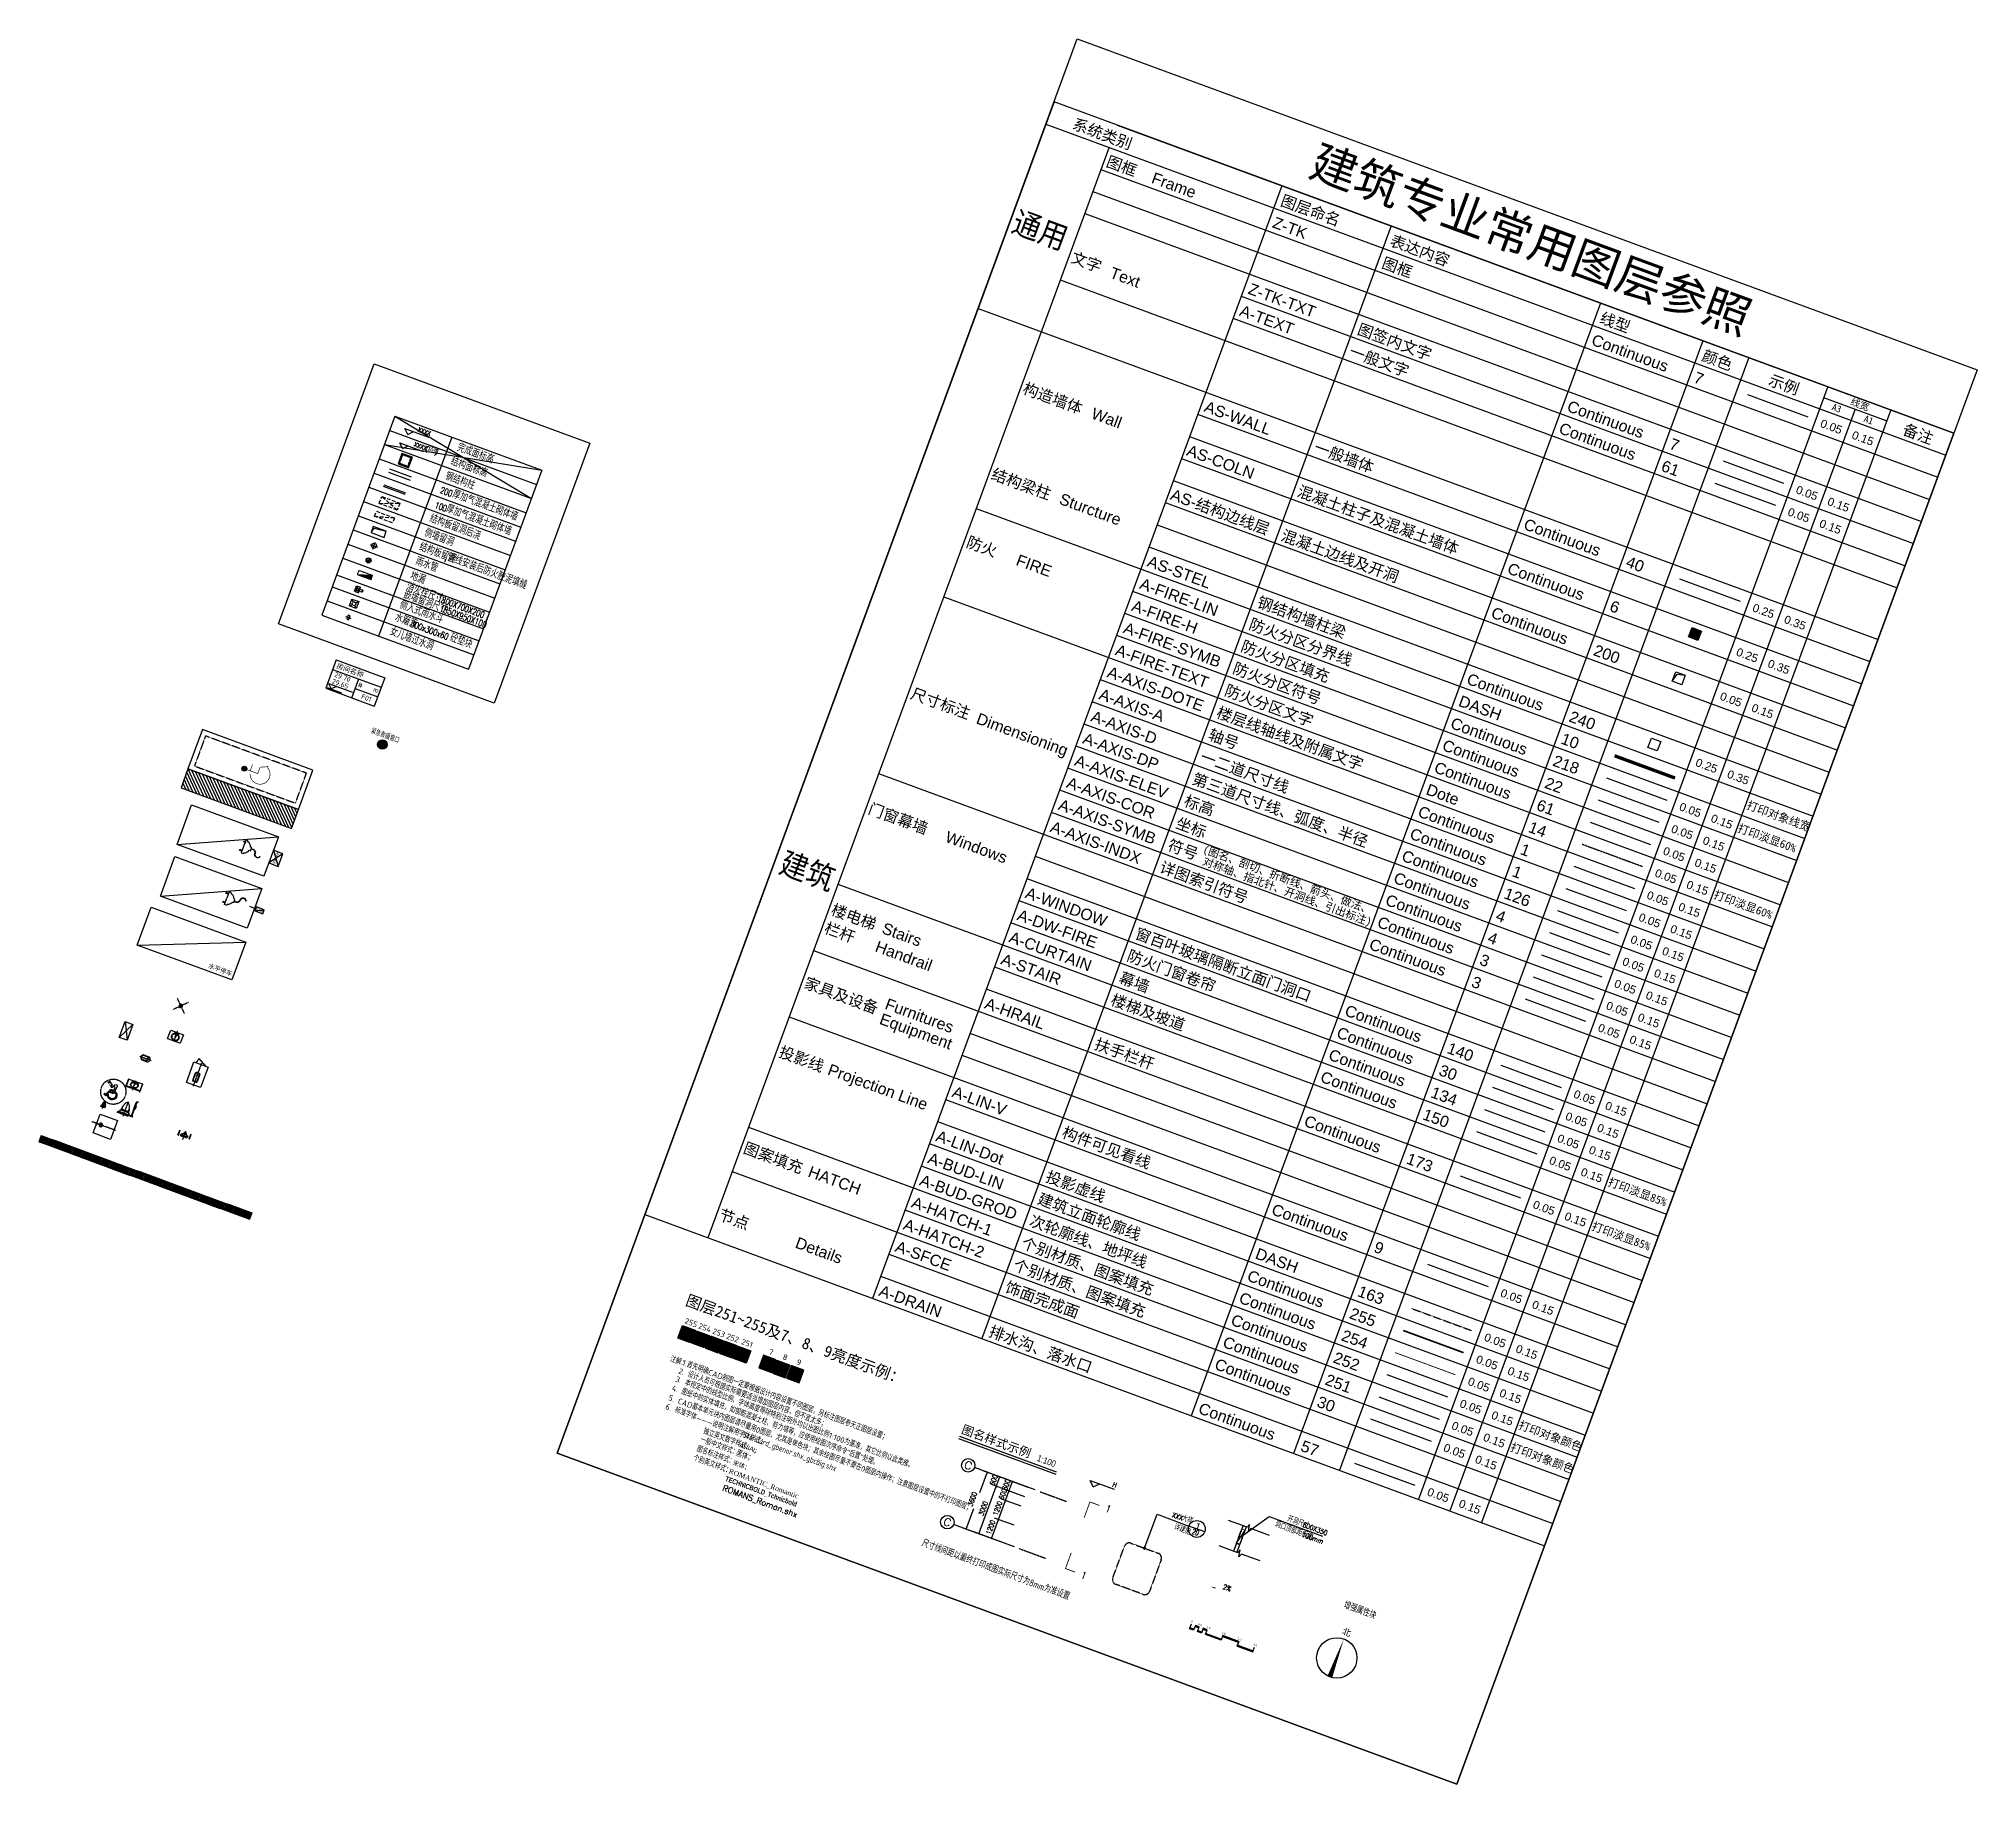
# Model space of a CAD drawing. Extents: x -954573 to 446329, y 489853 to 1226784.
# Drawn here: x 180656 to 295901, y 970065 to 1073823 of the extents above; entities that cross this region are included whole.
import ezdxf
from ezdxf.enums import TextEntityAlignment as Align

# ---------------------------------------------------------------- set-up
doc = ezdxf.new("R2010")
doc.units = 0
doc.header["$LTSCALE"] = 10
doc.header["$MEASUREMENT"] = 0
for name, pattern in [('$0$DOTE', [2.42, 2, -0.2, 0.02, -0.2]), ('__DASH', [0.35, 0.25, -0.1]), ('CENTER', [50.8, 31.75, -6.35, 6.35, -6.35]), ('DASH', [0.35, 0.25, -0.1]), ('DOTE', [2.42, 2, -0.2, 0.02, -0.2]), ('STRU-03-COLS-2F~3F$0$DASH', [0.35, 0.25, -0.1])]:
    doc.linetypes.add(name, pattern=pattern)
doc.layers.get('Defpoints').update_dxf_attribs({"color": 210})
for name, color, linetype in [('$0$A-AXIS-DOTE', 14, '$0$DOTE'), ('$0$AS-COLN', 6, 'Continuous'), ('A-AXIS-COR', 4, 'Continuous'), ('A-AXIS-D', 1, 'Continuous'), ('A-AXIS-DOTE', 14, 'DOTE'), ('A-AXIS-DP', 126, 'Continuous'), ('A-AXIS-ELEV', 4, 'Continuous'), ('A-AXIS-INDX', 3, 'Continuous'), ('A-AXIS-SYMB', 3, 'Continuous'), ('A-BUD-GROD', 254, 'Continuous'), ('A-BUD-LIN', 255, 'Continuous'), ('A-COLU_混凝土构件', 6, 'Continuous'), ('A-CURTAIN', 134, 'Continuous'), ('A-DW', 23, 'Continuous'), ('A-FIRE-H', 238, 'Continuous'), ('A-FIRE-LIN', 10, 'DASH'), ('A-FIRE-SYMB', 22, 'Continuous'), ('A-FIRE-TEXT', 61, 'Continuous'), ('A-HATCH-1', 252, 'Continuous'), ('A-HATCH-2', 251, 'Continuous'), ('A-HOLE_洞口', 182, 'Continuous'), ('A-HRAIL', 173, 'Continuous'), ('A-LIN-Dot', 163, 'DASH'), ('A-LIN-V', 9, 'Continuous'), ('A-METAL_金属构件', 134, 'Continuous'), ('A-OVER_看线', 252, 'Continuous'), ('A-SFCE', 30, 'Continuous'), ('A-STAIR', 150, 'Continuous'), ('A-SURF_饰面', 44, 'Continuous'), ('A-TEXT', 61, 'Continuous'), ('A-TEXT-ROOM', 12, 'Continuous'), ('A-WC', 223, 'Continuous'), ('A-WINDOW', 140, 'Continuous'), ('AD-P-快充', 47, 'Continuous'), ('AD-P-慢充', 1, 'Continuous'), ('AS-COLN', 6, 'Continuous'), ('AS-COLN-H', 135, 'Continuous'), ('AS-STEL', 240, 'Continuous'), ('AS-WALL', 40, 'Continuous'), ('AS-结构边线层', 200, 'Continuous'), ('Car', 108, 'Continuous'), ('Car 无障碍', 6, 'Continuous'), ('CAR 水平停车', 32, 'Continuous'), ('G-BORD_图框', 7, 'Continuous'), ('G-LIN-STE', 10, 'CENTER'), ('PUB_TEXT', 7, 'Continuous'), ('Z-TK', 7, 'Continuous'), ('Z-TK-TXT', 7, 'Continuous'), ('构建', 30, 'Continuous'), ('洁具', 253, 'Continuous')]:
    doc.layers.add(name, color=color, linetype=linetype)
doc.layers.add('0-T', color=5, linetype='Continuous', plot=False)
doc.layers.add('T', color=5, linetype='Continuous', plot=False)
doc.layers.add('消防', color=1, linetype='DOTE', lineweight=18)
doc.styles.add('_TCH_AXIS', font='COMPLEX', dxfattribs={"bigfont": 'GBCBIG'})
doc.styles.add('_TCH_DIM', font='SIMPLEX', dxfattribs={"bigfont": 'GBCBIG'})
doc.styles.add('_TCH_DIM_T3', font='SIMPLEX', dxfattribs={"width": 0.705882, "bigfont": 'GBCBIG'})
doc.styles.add('_TCH_LABEL', font='COMPLEX', dxfattribs={"bigfont": 'GBCBIG'})
doc.styles.add('Arial', font='arial.ttf', dxfattribs={"width": 0.85})
doc.styles.add('note_txt', font='arial.ttf', dxfattribs={"width": 0.75})
doc.styles.add('ROMANS', font='romans.shx')
doc.styles.add('ROMANTIC', font='romantic.ttf')
doc.styles.get("Standard").update_dxf_attribs({"font": 'gbenor.shx', "bigfont": 'gbcbig.shx'})
doc.styles.add('STYLE1', font='')
doc.styles.add('SZUL_HT', font='')
doc.styles.add('TECHNICBOLD', font='techb___.ttf', dxfattribs={"width": 0.8})
doc.styles.add('宋体', font='')
doc.styles.add('黑体', font='', dxfattribs={"height": 12})
doc.styles.get('STYLE1').set_extended_font_data('SimSun')
doc.styles.get('SZUL_HT').set_extended_font_data('SimHei')
doc.styles.get('宋体').set_extended_font_data('SimSun')
doc.styles.get('黑体').set_extended_font_data('SimHei')
doc.dimstyles.new('_TCH_ARCH&&100', dxfattribs={"dimtxt": 297.5, "dimasz": 100, "dimexe": 250, "dimexo": 300, "dimgap": 126.25, "dimtad": 1, "dimdec": 0, "dimzin": 0, "dimdsep": 46, "dimtxsty": '_TCH_DIM_T3', "dimblk": 'ARCHTICK', "dimcen": 0.09, "dimclrt": 7, "dimazin": 2, "dimtfac": 1, "dimtdec": 0, "dimtix": 1, "dimtmove": 2, "dimatfit": 3, "dimfxl": 0, "dimtolj": 1, "dimtzin": 0, "dimarcsym": 0})

msp = doc.modelspace()

# ---------------------------------------------------------------- texts
for s, height, style, p in [('系统类别', 675.18, '黑体', (242051, 1068495.7)), ('建筑专业常用图层参照', 2025.53, '黑体', (256054.8, 1065721.2)), ('图框', 675.18, '黑体', (244062.6, 1066263.8)), ('Frame', 675.18, 'Arial', (246751.4, 1065274.5)), ('图层命名', 675.18, '黑体', (254428.8, 1063941.5)), ('表达内容', 675.18, '黑体', (260927, 1061550.6)), ('文字', 675.18, '黑体', (241964.3, 1060560.7)), ('Text', 675.18, 'Arial', (244266.4, 1059641.9)), ('线型', 675.18, '黑体', (273389.3, 1056965.3)), ('颜色', 675.18, '黑体', (279472.5, 1054727.1)), ('构造墙体', 675.18, '黑体', (239100, 1052775.8)), ('示例', 675.18, '黑体', (283432.2, 1053270.2)), ('线宽', 405.11, '黑体', (288326.7, 1052092.6)), ('Wall', 675.18, 'Arial', (243168.9, 1051278.7)), ('A3', 405.11, '黑体', (287221, 1051770.8)), ('A1', 405.11, '黑体', (289119.4, 1051072.3)), ('备注', 675.18, '黑体', (291409.4, 1050335.1)), ('结构梁柱', 675.18, '黑体', (237226, 1047682.5)), ('Sturcture', 675.18, 'Arial', (241262, 1046197.5)), ('防火', 675.18, '黑体', (235741.9, 1043648.9)), ('FIRE', 675.18, 'Arial', (238699.5, 1042560.7)), ('尺寸标注', 675.18, '黑体', (232426, 1034636.7)), ('Dimensioning', 675.177, 'Arial', (236332, 1033139.9)), ('门窗幕墙', 675.18, '黑体', (229907.4, 1027791.5)), ('Windows', 675.18, 'Arial', (234486.5, 1026106.7)), ('楼电梯', 675.18, '黑体', (227698.3, 1021787.4)), ('栏杆', 675.18, '黑体', (227299.4, 1020703.2)), ('Stairs', 675.18, 'Arial', (230720.1, 1020675.6)), ('Handrail', 675.18, 'Arial', (230321.1, 1019591.4)), ('家具及设备', 675.18, '黑体', (226096.3, 1017433.3)), ('Furnitures', 675.18, 'Arial', (230906, 1016173.1)), ('Equipment', 675.18, 'Arial', (230578.6, 1015283.2)), ('投影线', 675.18, '黑体', (224591.4, 1013343.2)), ('Projection Line', 675.177, 'Arial', (227499.1, 1012273.4)), ('图案填充', 675.18, '黑体', (222486.7, 1007622.8)), ('HATCH', 675.18, 'Arial', (226333.5, 1006207.4)), ('节点', 675.18, '黑体', (221026.1, 1003653)), ('Details', 675.18, 'Arial', (225571.5, 1001980.6))]:
    msp.add_text(s, height=height, rotation=339.799689, dxfattribs=dict(style=style)).set_placement(p)
at = {"style": '黑体', "width": 0.9}
for s, p in [('通用', (238403.5, 1062393.4)), ('建筑', (224573.4, 1024303.7))]:
    msp.add_text(s, height=1349.98, rotation=339.799689, dxfattribs=at).set_placement(p)
at = {"layer": 'A-AXIS-COR'}
for s, height, style, p in [('A-AXIS-COR', 675.18, 'Arial', (241695.5, 1029333.9)), ('坐标', 675.18, '黑体', (248193.7, 1026943)), ('Continuous', 675.18, 'Arial', (260656, 1022357.7)), ('4', 675.2, 'Arial', (266739.2, 1020119.5)), ('0.05', 486.13, 'Arial', (274273.4, 1017472)), ('0.15', 486.13, 'Arial', (276150.4, 1016781.4))]:
    msp.add_text(s, height=height, rotation=339.799689, dxfattribs=dict(at, style=style)).set_placement(p)
at = {"layer": 'A-AXIS-D'}
for s, height, style, p in [('A-AXIS-A', 675.18, 'Arial', (243629.2, 1034589.4)), ('A-AXIS-D', 675.18, 'Arial', (243145.8, 1033275.6)), ('轴号', 675.18, '黑体', (250127.4, 1032198.5)), ('一二道尺寸线', 675.18, '黑体', (249644, 1030884.6)), ('Continuous', 675.18, 'Arial', (262589.7, 1027613.2)), ('Continuous', 675.18, 'Arial', (262106.3, 1026299.3)), ('1', 675.2, 'Arial', (268672.8, 1025375)), ('1', 675.2, 'Arial', (268189.4, 1024061.2)), ('0.05', 486.13, 'Arial', (276207.1, 1022727.5)), ('0.15', 486.13, 'Arial', (278084.1, 1022036.9)), ('0.05', 486.13, 'Arial', (275723.7, 1021413.7)), ('0.15', 486.13, 'Arial', (277600.7, 1020723.1))]:
    msp.add_text(s, height=height, rotation=339.799689, dxfattribs=dict(at, style=style)).set_placement(p)
at = {"layer": 'A-AXIS-D', "style": '_TCH_AXIS', "width": 1.4}
for rotation, p, p2 in [(339.799744, (235623.8, 988888.9), (236048.5, 988732.6)), (339.799743, (234380.7, 985510.2), (234805.4, 985354))]:
    msp.add_text('C', height=452.5, rotation=rotation, dxfattribs=at).set_placement(p, p2, align=Align.FIT)
at = {"layer": 'A-AXIS-DOTE'}
for s, height, style, p in [('A-AXIS-DOTE', 675.177, 'Arial', (244112.6, 1035903.3)), ('楼层线轴线及附属文字', 675.18, '黑体', (250610.8, 1033512.4)), ('Dote', 675.18, 'Arial', (263073.2, 1028927.1)), ('14', 675.18, 'Arial', (269156.3, 1026688.9)), ('0.05', 486.13, 'Arial', (276690.6, 1024041.4)), ('0.15', 486.13, 'Arial', (278567.5, 1023350.8)), ('打印淡显60%%%', 486.13, '黑体', (280190.9, 1022753.5))]:
    msp.add_text(s, height=height, rotation=339.799689, dxfattribs=dict(at, style=style)).set_placement(p)
at = {"layer": 'A-AXIS-DP'}
for s, height, style, p in [('A-AXIS-DP', 675.18, 'Arial', (242662.3, 1031961.7)), ('第三道尺寸线、弧度、半径', 675.177, '黑体', (249160.6, 1029570.8)), ('Continuous', 675.18, 'Arial', (261622.9, 1024985.4)), ('126', 675.18, 'Arial', (267706, 1022747.3)), ('0.05', 486.13, 'Arial', (275240.3, 1020099.8)), ('0.15', 486.13, 'Arial', (277117.3, 1019409.2))]:
    msp.add_text(s, height=height, rotation=339.799689, dxfattribs=dict(at, style=style)).set_placement(p)
at = {"layer": 'A-AXIS-ELEV'}
for s, height, style, p in [('A-AXIS-ELEV', 675.177, 'Arial', (242178.9, 1030647.8)), ('标高', 675.18, '黑体', (248677.1, 1028256.9)), ('Continuous', 675.18, 'Arial', (261139.5, 1023671.6)), ('4', 675.2, 'Arial', (267222.6, 1021433.4)), ('0.05', 486.13, 'Arial', (274756.9, 1018785.9)), ('0.15', 486.13, 'Arial', (276633.9, 1018095.3))]:
    msp.add_text(s, height=height, rotation=339.799689, dxfattribs=dict(at, style=style)).set_placement(p)
at = {"layer": 'A-AXIS-INDX'}
for s, height, style, p in [('A-AXIS-INDX', 675.177, 'Arial', (240728.6, 1026706.1)), ('详图索引符号', 675.18, '黑体', (247226.9, 1024315.2)), ('Continuous', 675.18, 'Arial', (259689.2, 1019729.9)), ('3', 675.2, 'Arial', (265772.3, 1017491.7)), ('0.05', 486.13, 'Arial', (273306.6, 1014844.2)), ('0.15', 486.13, 'Arial', (275183.6, 1014153.6))]:
    msp.add_text(s, height=height, rotation=339.799689, dxfattribs=dict(at, style=style)).set_placement(p)
at = {"layer": 'A-AXIS-SYMB'}
for s, height, style, p in [('A-AXIS-SYMB', 675.177, 'Arial', (241212.1, 1028020)), ('符号', 675.18, '黑体', (247710.3, 1025629.1)), ('(图名、剖切、折断线、箭头、做法、', 472.624, '黑体', (249830.1, 1025454.6)), ('对称轴、指北针、开洞线、引出标注)', 472.624, '黑体', (249805.6, 1024738.5)), ('Continuous', 675.18, 'Arial', (260172.6, 1021043.8)), ('3', 675.2, 'Arial', (266255.7, 1018805.6)), ('0.05', 486.13, 'Arial', (273790, 1016158.1)), ('0.15', 486.13, 'Arial', (275667, 1015467.5))]:
    msp.add_text(s, height=height, rotation=339.799689, dxfattribs=dict(at, style=style)).set_placement(p)
at = {"layer": 'A-BUD-GROD'}
for s, height, style, p in [('A-BUD-GROD', 675.18, 'Arial', (232961.3, 1005695.9)), ('次轮廓线、地坪线', 675.18, '黑体', (239492.1, 1003293)), ('Continuous', 675.18, 'Arial', (251954.4, 998707.7)), ('254', 675.18, 'Arial', (258037.5, 996469.5)), ('0.05', 486.13, 'Arial', (265571.8, 993822)), ('0.15', 486.13, 'Arial', (267448.8, 993131.4))]:
    msp.add_text(s, height=height, rotation=339.799689, dxfattribs=dict(at, style=style)).set_placement(p)
at = {"layer": 'A-BUD-LIN'}
for s, height, style, p in [('A-BUD-LIN', 675.18, 'Arial', (233444.8, 1007009.8)), ('建筑立面轮廓线', 675.18, '黑体', (239975.5, 1004606.9)), ('Continuous', 675.18, 'Arial', (252437.8, 1000021.6)), ('255', 675.18, 'Arial', (258521, 997783.4)), ('0.05', 486.13, 'Arial', (266055.2, 995135.9)), ('0.15', 486.13, 'Arial', (267932.2, 994445.3))]:
    msp.add_text(s, height=height, rotation=339.799689, dxfattribs=dict(at, style=style)).set_placement(p)
at = {"layer": 'A-CURTAIN'}
for s, height, style, p in [('A-CURTAIN', 675.18, 'Arial', (238279, 1020148.6)), ('幕墙', 675.18, '黑体', (244809.8, 1017745.8)), ('Continuous', 675.18, 'Arial', (257272.1, 1013160.5)), ('134', 675.18, 'Arial', (263355.2, 1010922.3)), ('0.05', 486.13, 'Arial', (270889.5, 1008274.8)), ('0.15', 486.13, 'Arial', (272766.5, 1007584.2))]:
    msp.add_text(s, height=height, rotation=339.799689, dxfattribs=dict(at, style=style)).set_placement(p)
at = {"layer": 'A-DW'}
for s, height, style, p in [('A-DW-FIRE', 675.18, 'Arial', (238762.4, 1021462.5)), ('防火门窗卷帘', 675.18, '黑体', (245293.2, 1019059.6)), ('Continuous', 675.18, 'Arial', (257755.5, 1014474.3)), ('30', 675.18, 'Arial', (263838.6, 1012236.2)), ('0.05', 486.13, 'Arial', (271372.9, 1009588.7)), ('0.15', 486.13, 'Arial', (273249.9, 1008898.1))]:
    msp.add_text(s, height=height, rotation=339.799689, dxfattribs=dict(at, style=style)).set_placement(p)
at = {"layer": 'A-FIRE-H'}
for s, height, style, p in [('A-FIRE-H', 675.18, 'Arial', (245562.9, 1039845)), ('防火分区填充', 675.18, '黑体', (252061.1, 1037454.1)), ('Continuous', 675.18, 'Arial', (264523.4, 1032868.8)), ('218', 675.18, 'Arial', (270606.5, 1030630.6)), ('0.05', 486.13, 'Arial', (278140.8, 1027983.1)), ('0.15', 486.13, 'Arial', (280017.8, 1027292.5)), ('打印淡显60%%%', 486.13, '黑体', (281613.5, 1026705.4))]:
    msp.add_text(s, height=height, rotation=339.799689, dxfattribs=dict(at, style=style)).set_placement(p)
at = {"layer": 'A-FIRE-LIN'}
for s, style, p in [('A-FIRE-LIN', 'Arial', (246046.3, 1041158.9)), ('防火分区分界线', '黑体', (252544.5, 1038768)), ('DASH', 'Arial', (265006.8, 1034182.7)), ('10', 'Arial', (271090, 1031944.5))]:
    msp.add_text(s, height=675.18, rotation=339.799689, dxfattribs=dict(at, style=style)).set_placement(p)
at = {"layer": 'A-FIRE-SYMB'}
for s, height, style, p in [('A-FIRE-SYMB', 675.177, 'Arial', (245079.5, 1038531.1)), ('防火分区符号', 675.18, '黑体', (251577.7, 1036140.2)), ('Continuous', 675.18, 'Arial', (264040, 1031554.9)), ('22', 675.18, 'Arial', (270123.1, 1029316.7)), ('0.05', 486.13, 'Arial', (277657.4, 1026669.2)), ('0.15', 486.13, 'Arial', (279534.4, 1025978.6))]:
    msp.add_text(s, height=height, rotation=339.799689, dxfattribs=dict(at, style=style)).set_placement(p)
at = {"layer": 'A-FIRE-TEXT'}
for s, height, style, p in [('A-FIRE-TEXT', 675.177, 'Arial', (244596, 1037217.2)), ('防火分区文字', 675.18, '黑体', (251094.3, 1034826.3)), ('Continuous', 675.18, 'Arial', (263556.6, 1030241)), ('61', 675.18, 'Arial', (269639.7, 1028002.8)), ('0.05', 486.13, 'Arial', (277174, 1025355.3)), ('0.15', 486.13, 'Arial', (279051, 1024664.7))]:
    msp.add_text(s, height=height, rotation=339.799689, dxfattribs=dict(at, style=style)).set_placement(p)
at = {"layer": 'A-HATCH-1'}
for s, height, style, p in [('A-HATCH-1', 675.18, 'Arial', (232477.9, 1004382)), ('个别材质、图案填充', 675.18, '黑体', (239008.7, 1001979.1)), ('Continuous', 675.18, 'Arial', (251471, 997393.8)), ('252', 675.18, 'Arial', (257554.1, 995155.6)), ('0.05', 486.13, 'Arial', (265088.4, 992508.1)), ('0.15', 486.13, 'Arial', (266965.4, 991817.5)), ('打印对象颜色', 486.13, '黑体', (268588.7, 991220.2))]:
    msp.add_text(s, height=height, rotation=339.799689, dxfattribs=dict(at, style=style)).set_placement(p)
at = {"layer": 'A-HATCH-2'}
for s, height, style, p in [('A-HATCH-2', 675.18, 'Arial', (231994.5, 1003068.1)), ('个别材质、图案填充', 675.18, '黑体', (238525.2, 1000665.2)), ('Continuous', 675.18, 'Arial', (250987.6, 996079.9)), ('251', 675.18, 'Arial', (257070.7, 993841.7)), ('0.05', 486.13, 'Arial', (264605, 991194.2)), ('0.15', 486.13, 'Arial', (266482, 990503.6)), ('打印对象颜色', 486.13, '黑体', (268105.3, 989906.3))]:
    msp.add_text(s, height=height, rotation=339.799689, dxfattribs=dict(at, style=style)).set_placement(p)
at = {"layer": 'A-HRAIL'}
for s, height, style, p in [('A-HRAIL', 675.18, 'Arial', (236828.7, 1016207)), ('扶手栏杆', 675.18, '黑体', (243359.5, 1013804.1)), ('Continuous', 675.18, 'Arial', (255821.8, 1009218.8)), ('173', 675.18, 'Arial', (261904.9, 1006980.6)), ('0.05', 486.13, 'Arial', (269439.2, 1004333.1)), ('0.15', 486.13, 'Arial', (271316.2, 1003642.5)), ('打印淡显85%%%', 486.13, '黑体', (272939.5, 1003045.2))]:
    msp.add_text(s, height=height, rotation=339.799689, dxfattribs=dict(at, style=style)).set_placement(p)
at = {"layer": 'A-LIN-Dot'}
for s, height, style, p in [('A-LIN-Dot', 675.18, 'Arial', (233928.2, 1008323.7)), ('投影虚线', 675.18, '黑体', (240458.9, 1005920.8)), ('DASH', 675.18, 'Arial', (252921.3, 1001335.5)), ('163', 675.18, 'Arial', (259004.4, 999097.3)), ('0.05', 486.13, 'Arial', (266538.7, 996449.8)), ('0.15', 486.13, 'Arial', (268415.7, 995759.2))]:
    msp.add_text(s, height=height, rotation=339.799689, dxfattribs=dict(at, style=style)).set_placement(p)
at = {"layer": 'A-LIN-V'}
for s, height, style, p in [('A-LIN-V', 675.18, 'Arial', (234895, 1010951.4)), ('构件可见看线', 675.18, '黑体', (241425.8, 1008548.5)), ('Continuous', 675.18, 'Arial', (253888.1, 1003963.2)), ('9', 675.2, 'Arial', (259971.2, 1001725.1)), ('0.05', 486.13, 'Arial', (267505.5, 999077.6)), ('0.15', 486.13, 'Arial', (269382.5, 998387))]:
    msp.add_text(s, height=height, rotation=339.799689, dxfattribs=dict(at, style=style)).set_placement(p)
at = {"layer": 'A-SFCE'}
for s, height, style, p in [('A-SFCE', 675.18, 'Arial', (231511.1, 1001754.2)), ('饰面完成面', 675.18, '黑体', (238041.8, 999351.3)), ('Continuous', 675.18, 'Arial', (250504.1, 994766)), ('30', 675.18, 'Arial', (256587.3, 992527.8)), ('0.05', 486.13, 'Arial', (264121.6, 989880.3)), ('0.15', 486.13, 'Arial', (265998.5, 989189.7))]:
    msp.add_text(s, height=height, rotation=339.799689, dxfattribs=dict(at, style=style)).set_placement(p)
at = {"layer": 'A-STAIR'}
for s, height, style, p in [('A-STAIR', 675.18, 'Arial', (237795.6, 1018834.8)), ('楼梯及坡道', 675.18, '黑体', (244326.3, 1016431.9)), ('Continuous', 675.18, 'Arial', (256788.7, 1011846.6)), ('150', 675.18, 'Arial', (262871.8, 1009608.4)), ('0.05', 486.13, 'Arial', (270406.1, 1006960.9)), ('0.15', 486.13, 'Arial', (272283, 1006270.3)), ('打印淡显85%%%', 486.13, '黑体', (273906.4, 1005673))]:
    msp.add_text(s, height=height, rotation=339.799689, dxfattribs=dict(at, style=style)).set_placement(p)
at = {"layer": 'A-TEXT'}
for s, height, style, p in [('A-TEXT', 675.18, 'Arial', (251979.1, 1057384)), ('一般文字', 675.18, '黑体', (258509.9, 1054981.2)), ('Continuous', 675.18, 'Arial', (270972.2, 1050395.9)), ('61', 675.18, 'Arial', (277055.3, 1048157.7)), ('0.05', 486.13, 'Arial', (284589.6, 1045510.2)), ('0.15', 486.13, 'Arial', (286466.6, 1044819.6)), ('图层251~255及7、8、9亮度示例：', 675.177, '黑体', (219055.4, 998566.1)), ('图名样式示例', 528.69, '宋体', (235466, 990952.5)), ('ROMANTIC_Romantic', 295.75, 'ROMANTIC', (221648.1, 988560.5)), ('宋体；', 262.88, '宋体', (221886.5, 989077.5)), ('ROMANS_Roman.shx', 350, 'ROMANS', (221274.3, 987534.1)), ('详建施', 337.59, '_TCH_LABEL', (248115.9, 985228.1)), ('大样', 337.59, '_TCH_LABEL', (248565.7, 985749.7)), ('洞口顶部距板底', 337.59, '_TCH_LABEL', (254105.7, 985386.3)), ('开洞尺寸', 337.59, '_TCH_LABEL', (254840.8, 985712.5)), ('北', 377.6, '宋体', (258101.1, 979018.3))]:
    msp.add_text(s, height=height, rotation=339.799689, dxfattribs=dict(at, style=style)).set_placement(p)
for s, height, p in [('255', 337.59, (219022.9, 997475.6)), ('254', 337.59, (219838.1, 997175.7)), ('253', 337.59, (220674.7, 996867.9)), ('252', 337.59, (221500.6, 996564)), ('251', 337.59, (222390.8, 996236.4)), ('7', 337.6, (224018.8, 995637.5)), ('注解：', 337.59, (218157.6, 995209.1)), ('2. 设计人员可根据实际需要适当增加图层内容，但不宜太多；', 337.589, (218652.6, 994496)), ('1.首先明确CAD制图一定要根据设计内容设置不同图层，另标注图层参天正图层设置；', 337.589, (218876.3, 994980.1)), ('8', 337.6, (224844.7, 995333.6)), ('9', 337.6, (225670.5, 995029.7)), ('4. 图纸中的实体填充，如钢筋混凝土柱、剪力墙等，应使用绘图次序命令“后置”处理。', 337.589, (218260, 993483.6)), ('3. 本规定中的线型比例、字体高度等除特别注明外均以出图比例1:100为基准，其它比例以此类推。', 337.589, (218474.4, 994011.7)), ('6. 标准字体———说明注解用字体样式：', 337.589, (217875.3, 992383.3)), ('5. CAD基本单元块内图层请尽量用0图层，尤其是单色块；其余绘图尽量不要在0图层内操作；注意图层设置中的不打印图层；', 337.589, (218051.5, 992916.8)), ('独立英文数字样式：', 337.59, (220120.4, 990919)), ('图名标注样式：', 337.59, (219734.2, 989869.4)), ('一般中文样式：', 337.59, (219935.7, 990417)), ('个别英文样式：', 337.59, (219536, 989330.6)), ('尺寸线间距以最终打印成图实际尺寸为8mm为准设置', 400, (233109.7, 984234.8)), ('增强属性块', 400, (258197, 980558.9))]:
    msp.add_text(s, height=height, rotation=339.799689, dxfattribs=at).set_placement(p)
for s, height, style, width, p in [('黑体；', 350, '黑体', 0.75, (222075.5, 989634.6)), ('ARIAL', 270.24, 'Arial', 0.85, (222287.1, 990121.8)), ('；', 270.2, 'Arial', 0.85, (223157.9, 989801.4)), ('1:100', 386.6, 'Arial', 0.85, (239962.6, 989298.1)), ('TECHNICBOLD_Tchnicbold', 299.25, 'TECHNICBOLD', 0.8, (221438.1, 988106.9)), ('H', 297.5, '_TCH_DIM', 0.705882, (244457.4, 987764)), ('1', 425, '_TCH_LABEL', 0.705882, (244048.6, 986287.7)), ('XXX', 297.5, '_TCH_LABEL', 0.705882, (248002.6, 985956.9)), ('600X350', 297.5, '_TCH_LABEL', 0.705882, (255763.3, 985373.1)), ('100mm', 297.5, '_TCH_LABEL', 0.705882, (255720.1, 984792.3)), ('1', 425, '_TCH_LABEL', 0.705882, (242591.9, 982328.5)), ('2%', 297.5, '_TCH_LABEL', 0.705882, (251027, 981679.4))]:
    msp.add_text(s, height=height, rotation=339.799689, dxfattribs=dict(at, style=style, width=width)).set_placement(p)
at = {"layer": 'A-TEXT', "width": 0.8}
for s, height, p in [('Standard_gbenor.shx_gbcbig.shx', 350, (222481.9, 990688.3)), ('；', 337.6, (226928.4, 989052.3))]:
    msp.add_text(s, height=height, rotation=339.799689, dxfattribs=at).set_placement(p)
at = {"layer": 'A-TEXT', "style": '_TCH_LABEL'}
for s, height, width, p, p2 in [('1', 322, 2.916667, (249332, 985347.7), (249709.7, 985208.7)), ('20', 321.99, 0.772059, (249193, 984970), (249570.7, 984831))]:
    msp.add_text(s, height=height, rotation=339.799744, dxfattribs=dict(at, width=width)).set_placement(p, p2, align=Align.FIT)
at = {"layer": 'A-WC'}
for s, height, style, p in [('A-DRAIN', 675.18, 'Arial', (230544.2, 999126.4)), ('排水沟、落水口', 675.18, '黑体', (237075, 996723.5)), ('Continuous', 675.18, 'Arial', (249537.3, 992138.2)), ('57', 675.18, 'Arial', (255620.4, 989900.1)), ('0.05', 486.13, 'Arial', (263154.7, 987252.6)), ('0.15', 486.13, 'Arial', (265031.7, 986562))]:
    msp.add_text(s, height=height, rotation=339.799689, dxfattribs=dict(at, style=style)).set_placement(p)
at = {"layer": 'A-WINDOW'}
for s, height, style, p in [('A-WINDOW', 675.18, 'Arial', (239245.8, 1022776.4)), ('窗百叶玻璃隔断立面门洞口', 675.177, '黑体', (245776.6, 1020373.5)), ('Continuous', 675.18, 'Arial', (258238.9, 1015788.2)), ('140', 675.18, 'Arial', (264322, 1013550)), ('0.05', 486.13, 'Arial', (271856.3, 1010902.6)), ('0.15', 486.13, 'Arial', (273733.3, 1010211.9))]:
    msp.add_text(s, height=height, rotation=339.799689, dxfattribs=dict(at, style=style)).set_placement(p)
at = {"layer": 'AS-COLN'}
for s, height, style, p in [('AS-COLN', 675.18, 'Arial', (248841.8, 1049080.9)), ('混凝土柱子及混凝土墙体', 675.177, '黑体', (255412.7, 1046663.2)), ('Continuous', 675.18, 'Arial', (267907.4, 1042066)), ('6', 675.2, 'Arial', (273990.5, 1039827.8)), ('0.25', 486.13, 'Arial', (281524.8, 1037180.3)), ('0.35', 486.13, 'Arial', (283401.8, 1036489.7))]:
    msp.add_text(s, height=height, rotation=339.799689, dxfattribs=dict(at, style=style)).set_placement(p)
at = {"layer": 'AS-STEL'}
for s, height, style, p in [('AS-STEL', 675.18, 'Arial', (246497.2, 1042484.7)), ('钢结构墙柱梁', 675.18, '黑体', (253026.1, 1040076.8)), ('Continuous', 675.18, 'Arial', (265490.3, 1035496.5)), ('240', 675.18, 'Arial', (271573.4, 1033258.4)), ('0.25', 486.13, 'Arial', (279107.7, 1030610.9)), ('0.35', 486.13, 'Arial', (280984.7, 1029920.3))]:
    msp.add_text(s, height=height, rotation=339.799689, dxfattribs=dict(at, style=style)).set_placement(p)
at = {"layer": 'AS-WALL'}
for s, height, style, p in [('AS-WALL', 675.18, 'Arial', (249881.2, 1051682)), ('一般墙体', 675.18, '黑体', (256411.9, 1049279.1)), ('Continuous', 675.18, 'Arial', (268874.2, 1044693.8)), ('40', 675.18, 'Arial', (274957.3, 1042455.6)), ('0.25', 486.13, 'Arial', (282491.6, 1039808.1)), ('0.35', 486.13, 'Arial', (284368.6, 1039117.5))]:
    msp.add_text(s, height=height, rotation=339.799689, dxfattribs=dict(at, style=style)).set_placement(p)
at = {"layer": 'AS-结构边线层'}
for s, style, p in [('AS-结构边线层', 'Arial', (247874.9, 1046453.1)), ('混凝土边线及开洞', '黑体', (254445.9, 1044035.4))]:
    msp.add_text(s, height=675.18, rotation=339.799689, dxfattribs=dict(at, style=style)).set_placement(p)
at = {"layer": 'AS-结构边线层', "ltscale": 100, "style": 'Arial'}
for s, height, p in [('Continuous', 675.18, (266940.5, 1039438.2)), ('200', 675.18, (273023.7, 1037200)), ('0.05', 486.13, (280557.9, 1034552.5)), ('0.15', 486.13, (282434.9, 1033861.9))]:
    msp.add_text(s, height=height, rotation=339.799689, dxfattribs=at).set_placement(p)
at = {"layer": 'G-LIN-STE', "style": '黑体'}
msp.add_text('打印对象线宽', height=486.13, rotation=339.799689, dxfattribs=at).set_placement((282148.4, 1028073.8))
at = {"layer": 'Z-TK'}
for s, height, style, p in [('Z-TK', 675.18, 'Arial', (253945.4, 1062627.6)), ('图框', 675.18, '黑体', (260443.6, 1060236.7)), ('Continuous', 675.18, 'Arial', (272905.9, 1055651.4)), ('7', 675.2, 'Arial', (278989, 1053413.2)), ('0.05', 486.13, 'Arial', (286523.3, 1050765.7)), ('0.15', 486.13, 'Arial', (288400.3, 1050075.1))]:
    msp.add_text(s, height=height, rotation=339.799689, dxfattribs=dict(at, style=style)).set_placement(p)
at = {"layer": 'Z-TK-TXT'}
for s, height, style, p in [('Z-TK-TXT', 675.18, 'Arial', (252495.1, 1058686)), ('图签内文字', 675.18, '黑体', (258993.3, 1056295.1)), ('Continuous', 675.18, 'Arial', (271455.7, 1051709.7)), ('7', 675.2, 'Arial', (277538.8, 1049471.6)), ('0.05', 486.13, 'Arial', (285073.1, 1046824.1)), ('0.15', 486.13, 'Arial', (286950, 1046133.5))]:
    msp.add_text(s, height=height, rotation=339.799689, dxfattribs=dict(at, style=style)).set_placement(p)

# ---------------------------------------------------------------- blocks, each defined once
blk = doc.blocks.new('room_tag')
at = {"layer": 'A-TEXT-ROOM'}
for p, q in [((0, 0), (0, -1200)), ((0, 0), (2050, 0)), ((0, -400), (2050, -400)), ((1100, -1200), (1100, -400)), ((2050, 0), (2050, -1200)), ((0, -1200), (2050, -1200)), ((39, -1148), (649, -1148)), ((44, -978), (1044, -978)), ((44, -978), (213, -1148)), ((383, -978), (213, -1148)), ((1100, -800), (2050, -800))]:
    blk.add_line(p, q, dxfattribs=at)
for s, height, p in [('m', 200, (1789, -676)), ('2', 60, (1970, -568)), ('2', 60, (1970, -568))]:
    blk.add_text(s, height=height, dxfattribs=at).set_placement(p)
at = {"layer": 'A-TEXT-ROOM', "style": '黑体'}
blk.add_attdef('房间名称', (101, -295), '', height=200, dxfattribs=at)
at = {"layer": 'A-TEXT-ROOM', "ltscale": 50}
for tag, p in [('结构标高', (142, -931)), ('建筑标高', (142, -650)), ('面积', (1149, -709))]:
    blk.add_attdef(tag, p, '', height=200, dxfattribs=at)
at = {"layer": 'A-TEXT-ROOM'}
blk.add_attdef('地坪做法', (1443, -1103), '', height=200, dxfattribs=at)
blk = doc.blocks.new('雨水管')
at = {"layer": 'G-BORD_图框'}
for p, q in [((-48.09, 200.67), (-45.09, 200.67)), ((-46.59, 199.17), (-46.59, 202.17))]:
    blk.add_line(p, q, dxfattribs=at)
blk.add_circle((-46.59, 200.67), 1, dxfattribs=at)
blk = doc.blocks.new('xf')
at = {"layer": '消防'}
blk.add_hatch(color=256, dxfattribs=at).paths.add_polyline_path([(425, -10), (425, 240), (-375, -10)])
blk.add_line((-375, -10), (425, 240), dxfattribs=at)
blk.add_lwpolyline([(-375, 240), (425, 240), (425, -10), (-375, -10)], close=True, dxfattribs=at)
blk = doc.blocks.new('700-30')
at = {"layer": 'A-COLU_混凝土构件'}
blk.add_lwpolyline([(700, 700), (0, 700), (0, 0), (700, 0)], close=True, dxfattribs=at)
at = {"layer": 'A-COLU_混凝土构件', "linetype": 'STRU-03-COLS-2F~3F$0$DASH', "ltscale": 0.8}
blk.add_lwpolyline([(670, 670), (30, 670), (30, 30), (670, 30)], close=True, dxfattribs=at)
at = {"layer": 'A-SURF_饰面'}
blk.add_lwpolyline([(750, 750), (-50, 750), (-50, -50), (750, -50)], close=True, dxfattribs=at)
blk = doc.blocks.new('水簸箕')
at = {"layer": 'A-OVER_看线'}
for p, q in [((-35, 35), (-100, 100)), ((100, 100), (35, 35)), ((-35, -35), (-100, -100)), ((100, -100), (35, -35))]:
    blk.add_line(p, q, dxfattribs=at)
blk.add_lwpolyline([(100, -100), (-100, -100), (-100, 100), (100, 100)], close=True, dxfattribs=at)
at = {"layer": 'A-OVER_看线', "linetype": 'DASH', "ltscale": 0.2}
blk.add_circle((0, 0), 50, dxfattribs=at)
blk = doc.blocks.new('外排水管')
at = {"layer": 'A-METAL_金属构件'}
for p, q in [((12865263, -10364492), (12865093, -10364662)), ((12865263, -10364492), (12865253, -10364644)), ((12865263, -10364492), (12865489, -10364719)), ((12865093, -10364662), (12865202, -10364695)), ((12865093, -10364662), (12865320, -10364888)), ((12865320, -10364888), (12865287, -10364780)), ((12865489, -10364719), (12865320, -10364888)), ((12865489, -10364719), (12865338, -10364728))]:
    blk.add_line(p, q, dxfattribs=at)
at = {"layer": 'A-METAL_金属构件', "linetype": 'DASH', "ltscale": 3}
blk.add_line((12865023, -10364874), (12865107, -10364959), dxfattribs=at)
blk.add_lwpolyline([(12865023, -10364874), (12865253, -10364644, -1), (12865338, -10364728), (12865107, -10364959)], format="xyb", dxfattribs=at)
for start, end in [(134.99799, 170.25195), (202.71275, 243.28126), (272.3173, 314.99799)]:
    blk.add_arc((12865296, -10364686), 60, start, end, dxfattribs=at)
blk = doc.blocks.new('平面图例')
at = {"layer": 'G-BORD_图框'}
h = blk.add_hatch(dxfattribs=at)
h.set_pattern_fill('ANSI31', color=256, scale=0.3)
h.set_pattern_definition([(45, (-9.86355, 23.91627), (-0.3367596, 0.3367596), [])])
edge = h.paths.add_edge_path()
edge.add_arc((-47.17, 224.59), 1, 0, 360)
at = {"layer": 'A-HOLE_洞口', "linetype": 'DASH', "ltscale": 0.6}
for p, q in [((-43.41, 247.23), (-51.01, 250.16)), ((-51.01, 247.23), (-43.41, 250.16)), ((-51.01, 241.84), (-43.41, 243.92))]:
    blk.add_line(p, q, dxfattribs=at)
for points in [[(-51.01, 247.23), (-51.01, 250.16), (-43.41, 250.16), (-43.41, 247.23)], [(-51.01, 241.84), (-51.01, 243.92), (-43.41, 243.92), (-43.41, 241.84)]]:
    blk.add_lwpolyline(points, close=True, dxfattribs=at)
at = {"layer": 'A-HOLE_洞口'}
blk.add_lwpolyline([(-50.07, 235.26), (-44.57, 235.26), (-44.57, 237.85), (-50.07, 237.85)], close=True, dxfattribs=at)
blk.add_lwpolyline([(-50.07, 235.26), (-49.47, 237.35), (-44.57, 237.85)], dxfattribs=at)
at = {"layer": 'G-BORD_图框'}
for p, q in [((-57.09, 281.83), (4.91, 281.83)), ((-57.09, 281.83), (-57.09, 197.83)), ((-49.89, 276.82), (-51.69, 278.62)), ((-51.69, 278.62), (-41.73, 278.62)), ((-49.89, 276.82), (-48.09, 278.62)), ((-33.11, 281.83), (-33.11, 197.83)), ((4.91, 281.83), (4.91, 197.83)), ((-57.09, 275.83), (4.91, 275.83)), ((-57.09, 269.83), (4.91, 269.83)), ((-49.89, 270.82), (-51.69, 272.62)), ((-51.69, 272.62), (-41.73, 272.62)), ((-49.89, 270.82), (-48.09, 272.62)), ((-57.09, 263.83), (4.91, 263.83)), ((-51.91, 261.46), (-42.71, 261.46)), ((-57.09, 257.83), (4.91, 257.83)), ((-51.91, 260.12), (-42.71, 260.12)), ((-51.91, 254.81), (-42.71, 254.81)), ((-51.91, 254.15), (-42.71, 254.15)), ((-57.09, 251.83), (4.91, 251.83)), ((-57.09, 245.83), (4.91, 245.83)), ((-57.09, 239.83), (4.91, 239.83)), ((-57.09, 233.83), (4.91, 233.83)), ((-57.09, 227.83), (4.91, 227.83)), ((-57.09, 221.83), (4.91, 221.83)), ((-57.09, 214.83), (4.91, 214.83)), ((-57.09, 209.83), (4.91, 209.83)), ((-57.09, 203.83), (4.91, 203.83)), ((-48.05, 200.63), (-45.81, 200.63)), ((-57.09, 197.83), (4.91, 197.83))]:
    blk.add_line(p, q, dxfattribs=at)
blk.add_lwpolyline([(-47.29, 201.45), (-47.29, 199.8), (-46.47, 199.8), (-46.47, 201.45), (-47.29, 201.45)], dxfattribs=at)
blk.add_circle((-47.17, 224.59), 1, dxfattribs=at)
at = {"layer": 'A-COLU_混凝土构件', "xscale": 0.005529600000000003, "yscale": 0.005529600000000003, "zscale": 0.005529600000000003}
blk.add_blockref('700-30', (-49.17, 264.82), dxfattribs=at)
at = {"layer": 'G-BORD_图框'}
blk.add_blockref('雨水管', (-0.58, 30.12), dxfattribs=at)
at = {"layer": 'G-BORD_图框', "xscale": 0.007200000000000002, "yscale": 0.007200000000000002, "zscale": 0.007200000000000002}
blk.add_blockref('xf', (-46.71, 217.82), dxfattribs=at)
at = {"layer": 'G-BORD_图框'}
for name, p, xscale, yscale, zscale, rotation in [('外排水管', (12687.74, -118055), 0.007199999999999998, 0.007199999999999998, 0.007199999999999998, 135.0020091440341), ('水簸箕', (-46.66, 206.49), 0.0144, 0.0144, 0.0144, 270)]:
    blk.add_blockref(name, p, dxfattribs=dict(at, xscale=xscale, yscale=yscale, zscale=zscale, rotation=rotation))
at = {"layer": 'G-BORD_图框', "style": '_TCH_DIM'}
for s, height, p in [('完成面标高', 3.022, (-29.55, 277.46)), ('结构面标高', 3.022, (-30.03, 271.42)), ('钢结构柱', 3.022, (-30.02, 265.18)), ('厚加气混凝土砌体墙', 3.022, (-24.91, 259.47)), ('厚加气混凝土砌体墙', 3.022, (-25.26, 253.17)), ('结构板留洞后浇', 3.022, (-30.06, 247.28)), ('侧墙留洞', 3.022, (-30.06, 241.27)), ('结构板留洞', 3.022, (-30.06, 235.27)), ('管线安装后防火胶泥填缝', 3.0222, (-18.2, 235.27)), ('雨水管', 3.022, (-29.46, 229.41)), ('地漏', 3.022, (-29.46, 223.29)), ('消火栓尺寸：', 3.022, (-29.42, 218.72)), ('嵌墙留洞尺寸：', 3.022, (-29.42, 215.39)), ('，', 3.02, (4.01, 218.72)), ('侧入式雨水斗', 3.022, (-29.45, 211.05)), ('水簸箕', 3.022, (-29.45, 205.71)), ('砼垫块', 3.022, (-6.22, 205.71)), ('女儿墙过水洞', 3.022, (-29.45, 199.73))]:
    blk.add_text(s, height=height, dxfattribs=at).set_placement(p)
at = {"layer": 'G-BORD_图框', "color": 7, "style": '_TCH_DIM', "width": 0.705882}
blk.add_text('XXXX', height=1.785, dxfattribs=at).set_placement((-46.11, 273.25))
at = {"layer": 'G-BORD_图框', "style": '_TCH_DIM', "width": 0.705882}
for s, p in [('200', (-30.06, 259.47)), ('100', (-30.06, 253.17)), (',', (-19.06, 235.27)), ('1800X700X200', (-16.22, 218.72)), ('1850X950X100', (-14.02, 215.39)), ('300x300x60', (-22.85, 205.71))]:
    blk.add_text(s, height=2.55, dxfattribs=at).set_placement(p)
at = {"layer": 'PUB_TEXT', "style": '_TCH_DIM', "width": 0.705882}
for s, height, p in [('XXXX', 1.785, (-46.71, 279.25)), ('(', 1.78, (-41.13, 273.25)), (')', 1.78, (-37.21, 273.25))]:
    blk.add_text(s, height=height, dxfattribs=at).set_placement(p)
at = {"layer": 'PUB_TEXT', "style": '_TCH_DIM'}
blk.add_text('结构', height=2.116, dxfattribs=at).set_placement((-40.29, 273.25))
blk = doc.blocks.new('SCALE50')
for points in [[(3000, -100), (3000, 200), (2000, 200), (2000, -100), (1000, -100), (1000, 200), (750, 200), (750, -100), (500, -100), (500, 200), (250, 200), (250, -100), (0, -100), (0, 200)], [(3000, 200), (3000, -100), (4000, -100), (4000, 200)]]:
    blk.add_lwpolyline(points)
for points in [[(0, -100), (0, 0), (250, -100), (250, 0)], [(250, 100), (250, 200), (500, 100), (500, 200)], [(500, -100), (500, 0), (750, -100), (750, 0)], [(750, 100), (750, 200), (1000, 100), (1000, 200)], [(1000, -100), (1000, 0), (2000, -100), (2000, 0)], [(2000, 200), (2000, 100), (3000, 200), (3000, 100)], [(3000, 0), (3000, -100), (4000, 0), (4000, -100)]]:
    blk.add_solid(points)
at = {"layer": 'A-TEXT', "style": 'Arial'}
for s, p in [('0', (-58, 286)), ('0.5', (385, 286)), ('1.0', (925, 286)), ('2.0', (1887, 286)), ('3.0', (2882, 286)), ('4.0', (3882, 286))]:
    blk.add_text(s, height=116, dxfattribs=at).set_placement(p)
blk = doc.blocks.new('_ArchTick')
at = {"color": 0, "linetype": 'ByBlock', "const_width": 0.4}
blk.add_lwpolyline([(-0.5, -0.5), (0.5, 0.5)], dxfattribs=at)
blk = doc.blocks.new('*D97')
at = {"layer": 'A-AXIS-D', "color": 0, "lineweight": -2}
for p, q in [((236548, 984954), (237584, 987769)), ((239273, 987148), (237349, 987856)), ((238237, 984332), (236314, 985040))]:
    blk.add_line(p, q, dxfattribs=at)
at = {"layer": 'Defpoints', "color": 0}
for p in [(237584, 987769), (239555, 987044), (238519, 984229)]:
    blk.add_point(p, dxfattribs=at)
at = {"layer": 'A-AXIS-D', "color": 0, "lineweight": -2, "xscale": 100, "yscale": 100, "zscale": 100}
for p, rotation in [((237584, 987769), 69.79974320561503), ((236548, 984954), 249.799743205615)]:
    blk.add_blockref('_ArchTick', p, dxfattribs=dict(at, rotation=rotation))
at = {"layer": 'A-AXIS-D', "color": 7, "insert": (236808, 986457), "char_height": 297.5, "attachment_point": 5, "rotation": 69.79974, "style": '_TCH_DIM_T3'}
blk.add_mtext('\\A1;3000', dxfattribs=at)
blk = doc.blocks.new('*D98')
at = {"layer": 'A-AXIS-D', "color": 0, "lineweight": -2}
for p, q in [((239273, 987148), (237349, 987856)), ((239481, 987711), (237557, 988419)), ((237584, 987769), (237791, 988333))]:
    blk.add_line(p, q, dxfattribs=at)
at = {"layer": 'Defpoints', "color": 0}
for p in [(237791, 988333), (239555, 987044), (239762, 987607)]:
    blk.add_point(p, dxfattribs=at)
at = {"layer": 'A-AXIS-D', "color": 0, "lineweight": -2, "xscale": 100, "yscale": 100, "zscale": 100}
for p, rotation in [((237584, 987769), 249.7997440238001), ((237791, 988333), 69.79974402380007)]:
    blk.add_blockref('_ArchTick', p, dxfattribs=dict(at, rotation=rotation))
at = {"layer": 'A-AXIS-D', "color": 7, "insert": (237430, 988146), "char_height": 297.5, "attachment_point": 5, "rotation": 69.79974, "style": '_TCH_DIM_T3'}
blk.add_mtext('\\A1;600', dxfattribs=at)
blk = doc.blocks.new('*D99')
at = {"layer": 'A-AXIS-D', "color": 0, "lineweight": -2}
for p, q in [((237040, 988609), (236590, 987385)), ((239903, 987556), (236806, 988695)), ((235797, 985230), (236248, 986454)), ((238660, 984177), (235563, 985316))]:
    blk.add_line(p, q, dxfattribs=at)
at = {"layer": 'Defpoints', "color": 0}
for p in [(237040, 988609), (240184, 987452), (238941, 984073)]:
    blk.add_point(p, dxfattribs=at)
at = {"layer": 'A-AXIS-D', "color": 0, "lineweight": -2, "xscale": 100, "yscale": 100, "zscale": 100}
for p, rotation in [((237040, 988609), 69.79974334197568), ((235797, 985230), 249.7997433419757)]:
    blk.add_blockref('_ArchTick', p, dxfattribs=dict(at, rotation=rotation))
at = {"layer": 'A-AXIS-D', "color": 7, "insert": (236161, 987014), "char_height": 297.5, "attachment_point": 5, "rotation": 69.79974, "style": '_TCH_DIM_T3'}
blk.add_mtext('\\A1;3600', dxfattribs=at)
blk = doc.blocks.new('*D100')
at = {"layer": 'A-AXIS-DP', "color": 0, "lineweight": -2}
for p, q in [((237299, 984678), (237713, 985804)), ((238652, 985459), (237479, 985890)), ((238237, 984332), (237064, 984764))]:
    blk.add_line(p, q, dxfattribs=at)
at = {"layer": 'Defpoints', "color": 0}
for p in [(237713, 985804), (238933, 985355), (238519, 984229)]:
    blk.add_point(p, dxfattribs=at)
at = {"layer": 'A-AXIS-DP', "color": 0, "lineweight": -2, "xscale": 100, "yscale": 100, "zscale": 100}
for p, rotation in [((237713, 985804), 69.79974327716599), ((237299, 984678), 249.799743277166)]:
    blk.add_blockref('_ArchTick', p, dxfattribs=dict(at, rotation=rotation))
at = {"layer": 'A-AXIS-DP', "color": 7, "insert": (237248, 985336), "char_height": 297.5, "attachment_point": 5, "rotation": 69.79974, "style": '_TCH_DIM_T3'}
blk.add_mtext('\\A1;1200', dxfattribs=at)
blk = doc.blocks.new('*D101')
at = {"layer": 'A-AXIS-DP', "color": 0, "lineweight": -2}
for p, q in [((237713, 985804), (238128, 986930)), ((239066, 986585), (237893, 987016)), ((238652, 985459), (237479, 985890))]:
    blk.add_line(p, q, dxfattribs=at)
at = {"layer": 'Defpoints', "color": 0}
for p in [(238128, 986930), (238933, 985355), (239348, 986481)]:
    blk.add_point(p, dxfattribs=at)
at = {"layer": 'A-AXIS-DP', "color": 0, "lineweight": -2, "xscale": 100, "yscale": 100, "zscale": 100}
for p, rotation in [((238128, 986930), 69.7997435138628), ((237713, 985804), 249.7997435138628)]:
    blk.add_blockref('_ArchTick', p, dxfattribs=dict(at, rotation=rotation))
at = {"layer": 'A-AXIS-DP', "color": 7, "insert": (237662, 986462), "char_height": 297.5, "attachment_point": 5, "rotation": 69.79974, "style": '_TCH_DIM_T3'}
blk.add_mtext('\\A1;1200', dxfattribs=at)
blk = doc.blocks.new('*D102')
at = {"layer": 'A-AXIS-DP', "color": 0, "lineweight": -2}
for p, q in [((239066, 986585), (237893, 987016)), ((239273, 987148), (238100, 987580)), ((238128, 986930), (238335, 987493))]:
    blk.add_line(p, q, dxfattribs=at)
at = {"layer": 'Defpoints', "color": 0}
for p in [(238335, 987493), (239555, 987044), (239348, 986481)]:
    blk.add_point(p, dxfattribs=at)
at = {"layer": 'A-AXIS-DP', "color": 0, "lineweight": -2, "xscale": 100, "yscale": 100, "zscale": 100}
for p, rotation in [((238128, 986930), 249.7997424460524), ((238335, 987493), 69.7997424460524)]:
    blk.add_blockref('_ArchTick', p, dxfattribs=dict(at, rotation=rotation))
at = {"layer": 'A-AXIS-DP', "color": 7, "insert": (237973, 987307), "char_height": 297.5, "attachment_point": 5, "rotation": 69.79974, "style": '_TCH_DIM_T3'}
blk.add_mtext('\\A1;600', dxfattribs=at)
blk = doc.blocks.new('*D96')
at = {"layer": 'A-AXIS-DP', "color": 0, "lineweight": -2}
for p, q in [((239481, 987711), (238307, 988143)), ((238335, 987493), (238542, 988056)), ((239273, 987148), (238100, 987580))]:
    blk.add_line(p, q, dxfattribs=at)
at = {"layer": 'Defpoints', "color": 0}
for p in [(238542, 988056), (239555, 987044), (239762, 987607)]:
    blk.add_point(p, dxfattribs=at)
at = {"layer": 'A-AXIS-DP', "color": 0, "lineweight": -2, "xscale": 100, "yscale": 100, "zscale": 100}
for p, rotation in [((238542, 988056), 69.79974402380007), ((238335, 987493), 249.7997440238001)]:
    blk.add_blockref('_ArchTick', p, dxfattribs=dict(at, rotation=rotation))
at = {"layer": 'A-AXIS-DP', "color": 7, "insert": (238180, 987870), "char_height": 297.5, "attachment_point": 5, "rotation": 69.79974, "style": '_TCH_DIM_T3'}
blk.add_mtext('\\A1;600', dxfattribs=at)
blk = doc.blocks.new('A$C10711624')
at = {"extrusion": (3.13402e-20, -1.66466e-06, 1)}
h = blk.add_hatch(dxfattribs=at)
h.set_pattern_fill('ANSI31', color=256, scale=100, angle=-180)
h.set_pattern_definition([(225, (3800, 5500), (112.2532, -112.2532), [])])
h.paths.add_polyline_path([(1200, 500), (1200, 7500), (0, 7500), (0, 500)])
h = blk.add_hatch(color=256, dxfattribs=at)
edge = h.paths.add_edge_path()
edge.add_arc((2375, 4362), 143, 270, 630)
at = {"extrusion": (3.10226e-20, -1.66466e-06, 1), "elevation": 0}
for points in [[(1200, 500), (1200, 7500), (0, 7500), (0, 500)], [(3700, 500), (3700, 7500), (1200, 7500), (1200, 500)]]:
    blk.add_lwpolyline(points, close=True, dxfattribs=at)
at = {"extrusion": (3.10226e-20, -1.66466e-06, 1), "const_width": 37.5, "elevation": 0}
blk.add_lwpolyline([(2203, 3931, 1.5471997), (2924, 3130)], format="xyb", dxfattribs=at)
for points in [[(2375, 4267), (2375, 3513), (2778, 3513), (2969, 3085), (3006, 3085)], [(2375, 3992), (2791, 3992)]]:
    blk.add_lwpolyline(points, dxfattribs=at)
blk.add_circle((2375, 4362, 0), 143)
at = {"layer": 'Defpoints', "color": 250, "linetype": 'DASH', "extrusion": (3.10226e-20, -1.66466e-06, 1), "elevation": 0}
blk.add_lwpolyline([(3400, 800), (3400, 7200), (1500, 7200), (1500, 800)], close=True, dxfattribs=at)
blk = doc.blocks.new('naorng')
at = {"color": 0}
blk.add_lwpolyline([(2457226, 4667705), (2462726, 4667705), (2462726, 4665205), (2457226, 4665205)], close=True, dxfattribs=at)
blk.add_lwpolyline([(2457226, 4665205), (2462726, 4667705)])
blk = doc.blocks.new('AD-P-B01-B04$0$AD-PMDT-B1F$0$sdftr')
at = {"color": 0}
for p, q in [((-63180, -35534), (-63180, -35514)), ((-63030, -35499), (-63165, -35499)), ((-63030, -35549), (-63165, -35549)), ((-62880, -35399), (-63030, -35399)), ((-63030, -35399), (-63030, -35799)), ((-62880, -35450), (-62880, -35399)), ((-62631, -35699), (-62555, -35699)), ((-62555, -35699), (-62555, -35899)), ((-63180, -36064), (-63180, -36084)), ((-63030, -36049), (-63165, -36049)), ((-63030, -36099), (-63165, -36099)), ((-63030, -36199), (-63030, -35799)), ((-62880, -36199), (-63030, -36199)), ((-62880, -36147), (-62880, -36199)), ((-62555, -35899), (-62631, -35899)), ((-61903, -36026), (-61922, -36020)), ((-61280, -35799), (-61568, -35799))]:
    blk.add_line(p, q, dxfattribs=at)
for centre, radius, start, end in [((-63165, -35514), 15, 90, 180), ((-63165, -35534), 15, 180, 270), ((-62980, -35799), 362, 16.02199, 73.97801), ((-63165, -36064), 15, 90, 180), ((-63165, -36084), 15, 180, 270), ((-62980, -35799), 362, 286.02199, 343.97801), ((-62447, -35969), 212, 4.0504, 120.70031), ((-62447, -35969), 192, 4.61547, 124.31856), ((-62076, -35975), 180, 173.30088, 343.49758), ((-62076, -35975), 160, 172.63141, 343.49758)]:
    blk.add_arc(centre, radius, start, end, dxfattribs=at)
blk = doc.blocks.new('AD-P-B01-B04$0$A$C37F22457')
at = {"color": 0}
for p, q in [((50, 745, 0), (-550, 1545, 0)), ((-550, 745, 0), (50, 1545, 0))]:
    blk.add_line(p, q, dxfattribs=at)
at = {"color": 0, "elevation": 0}
blk.add_lwpolyline([(-550, 745), (50, 745), (50, 1545), (-550, 1545)], close=True, dxfattribs=at)
for points in [[(1319, 1157), (1319, 1133, -0.5580219), (1000, 1300, 0.9233082), (687, 1366), (668, 1372, -0.9179113), (1020, 1300, 0.5756242)], [(1794, 745), (1794, 1545), (1644, 1545), (1644, 1493, 0.2584128), (1396, 1245), (1319, 1245), (1319, 1045), (1396, 1045, 0.2584128), (1644, 796), (1644, 745), (1794, 745)]]:
    blk.add_lwpolyline(points, format="xyb", close=True, dxfattribs=at)
for points in [[(1794, 1445), (1929, 1445, -0.4142136), (1944, 1430), (1944, 1410, -0.4142136), (1929, 1395), (1794, 1395)], [(1744, 845), (1879, 845, 0.4142136), (1894, 860), (1894, 880, 0.4142136), (1879, 895), (1744, 895)]]:
    blk.add_lwpolyline(points, format="xyb", dxfattribs=at)
at = {"layer": 'A-FIRE-TEXT', "style": 'note_txt', "width": 0.75}
blk.add_text('快速充电桩', height=139.2, rotation=90, dxfattribs=at).set_placement((-170, 768))
blk = doc.blocks.new('水平停车位')
at = {"ltscale": 10}
blk.add_lwpolyline([(4850, -2100), (-1150, -2100), (-1150, 300), (4850, 300)], close=True, dxfattribs=at)
blk.add_lwpolyline([(-1150, -2100), (4850, 300)])
at = {"ltscale": 10, "style": 'SZUL_HT'}
blk.add_text('水平停车', height=267.4, dxfattribs=at).set_placement((3250, -1900))
blk = doc.blocks.new('gfctuc')
blk.add_lwpolyline([(2035210, 4060000), (2035210, 4059500), (2035460, 4059500), (2035460, 4060000)], close=True)
blk.add_lwpolyline([(2035210, 4060000), (2035460, 4059500)])
at = {"layer": 'A-FIRE-TEXT', "style": 'note_txt', "width": 0.75}
blk.add_text('充电桩', height=139.2, rotation=270, dxfattribs=at).set_placement((2035260, 4059973))
blk = doc.blocks.new('A$C45A45C18')
at = {"color": 0}
for p, q in [((-117, -125), (-117, 75)), ((-107, 85), (322, 85)), ((322, -165), (322, 115)), ((950, -325, 0), (1250, 195, 0)), ((322, -135), (-107, -135))]:
    blk.add_line(p, q, dxfattribs=at)
at = {"color": 0, "elevation": 0}
blk.add_lwpolyline([(-350, 425), (950, 425), (950, -475), (-350, -475)], close=True, dxfattribs=at)
at = {"color": 0}
blk.add_lwpolyline([(-107, -165, -0.4142136), (-147, -125), (-147, 75, -0.4142136), (-107, 115), (332, 115, -0.4142136), (442, 5), (442, -55, -0.4142136), (332, -165)], format="xyb", close=True, dxfattribs=at)
blk.add_circle((211, -25), 20, dxfattribs=at)
for centre, radius, start, end in [((-107, 75), 10, 90, 180), ((950, -325, 0), 600, 60, 90), ((-107, -125), 10, 180, 270)]:
    blk.add_arc(centre, radius, start, end, dxfattribs=at)
for p in [(-147, -25), (211, -25)]:
    blk.add_point(p, dxfattribs=at)
at = {"layer": 'A-AXIS-DOTE'}
blk.add_line((1031, -25), (-419, -25), dxfattribs=at)
blk = doc.blocks.new('$lvtry$00000206')
at = {"color": 0}
for points in [[(-253, -220, -0.4142136), (-275, -198), (-275, -22, -0.4142136), (-253, 0), (253, 0, -0.4142136), (275, -22), (275, -198, -0.4142136), (253, -220)], [(181, -286), (-181, -286, 0.3921902), (-201, -305), (-202, -326), (-204, -363), (-205, -398), (-204, -429), (-201, -459), (-197, -488), (-189, -518), (-180, -550), (-168, -584), (-153, -619), (-135, -654), (-114, -687), (-90, -717), (-63, -741), (-33, -760), (-12, -767, 0.1543298), (12, -767), (33, -760), (63, -741), (90, -717), (114, -687), (135, -654), (153, -619), (168, -584), (180, -550), (189, -518), (197, -488), (201, -459), (204, -429), (205, -398), (204, -363), (202, -326), (201, -305, 0.3921902)]]:
    blk.add_lwpolyline(points, format="xyb", close=True, dxfattribs=at)
blk.add_lwpolyline([(-275, -120), (-297, -120), (-297, -200), (-275, -200)], close=True, dxfattribs=at)
for points in [[(-205, -428), (-235, -220)], [(205, -428), (235, -220)]]:
    blk.add_lwpolyline(points, dxfattribs=at)
at = {"layer": 'A-AXIS-DOTE'}
blk.add_lwpolyline([(0, -827), (0, 93)], dxfattribs=at)
blk = doc.blocks.new('无障碍马桶')
at = {"layer": 'A-WC', "lineweight": -3}
for p, q in [((1349873, 310803), (1349953, 310803)), ((1349929, 310792), (1349929, 310752)), ((1350411, 310752), (1350411, 310732)), ((1350411, 310732), (1350416, 310732)), ((1350416, 310752), (1350416, 310732)), ((1350417, 310714), (1350550, 310714)), ((1350551, 310752), (1350551, 310732)), ((1350551, 310732), (1350556, 310732)), ((1350556, 310752), (1350556, 310732)), ((1350774, 310803), (1350853, 310803))]:
    blk.add_line(p, q, dxfattribs=at)
for points in [[(1349832, 309902), (1349879, 309902, 0.4142136), (1349897, 309920), (1349897, 310792)], [(1349832, 309870), (1349879, 309870, 0.4142136), (1349929, 309920), (1349929, 310720)], [(1349873, 310803), (1349873, 310797, 0.4142136), (1349878, 310792), (1349948, 310792, 0.4142136), (1349953, 310797), (1349953, 310803)], [(1350797, 310792), (1350797, 310770, -0.4142136), (1350779, 310752), (1349929, 310752, 1), (1349929, 310720), (1350779, 310720, 0.4142136), (1350829, 310770), (1350829, 310792)], [(1350774, 310803), (1350774, 310797, 0.4142136), (1350779, 310792), (1350848, 310792, 0.4142136), (1350853, 310797), (1350853, 310803)], [(1349822, 309925), (1349827, 309925, -0.4142136), (1349832, 309920), (1349832, 309851, -0.4142136), (1349827, 309846), (1349822, 309846)]]:
    blk.add_lwpolyline(points, format="xyb", dxfattribs=at)
blk.add_lwpolyline([(1350561, 310802), (1350561, 310752), (1350406, 310752), (1350406, 310802)], close=True, dxfattribs=at)
blk.add_lwpolyline([(1350550, 310752), (1350550, 310699), (1350417, 310699), (1350417, 310752)], dxfattribs=at)
at = {"layer": 'A-WC', "lineweight": -3, "xscale": -1, "rotation": 90}
blk.add_blockref('$lvtry$00000206', (1349822, 310253), dxfattribs=at)
blk = doc.blocks.new('$lvtry$00000179')
at = {"color": 0, "linetype": 'ByBlock'}
for p, q in [((-32, -102), (-92, -102)), ((-13, -178), (-40, -70)), ((35, -64), (-35, -64)), ((13, -178), (-13, -178)), ((40, -70), (13, -178)), ((92, -102), (32, -102))]:
    blk.add_line(p, q, dxfattribs=at)
blk.add_lwpolyline([(0, -406, 0.0884254), (89, -391, 0.0937383), (162, -347, 0.1023764), (212, -280, 0.1094505), (229, -203, 0.1094521), (212, -127, 0.1023764), (162, -60, 0.0937383), (89, -16, 0.0884229), (0, 0, 0.0884272), (-89, -16, 0.0937383), (-162, -60, 0.1023764), (-212, -127, 0.1094516), (-229, -203, 0.109451), (-212, -280, 0.1023764), (-162, -347, 0.0937383), (-89, -391, 0.0884247)], format="xyb", close=True, dxfattribs=at)
for centre, radius in [((-64, -76), 20.4), ((-64, -76), 15.4), ((0, -229), 25.4), ((63, -76), 20.4), ((63, -76), 15.4)]:
    blk.add_circle(centre, radius, dxfattribs=at)
for centre, radius, start, end in [((-88, -229), 116, 151.0888, 180), ((-88, -229), 116, 180, 208.9112), ((-45, -252), 164, 126.8699, 151.0888), ((-45, -205), 164, 208.9112, 233.1301), ((-18, -288), 210, 123.90451, 126.8699), ((-18, -169), 210, 233.1301, 252.74206), ((-92, -178), 76.2, 90, 123.90451), ((0, -111), 270, 252.74206, 270), ((-35, -68), 5, 90, 194.03624), ((0, -111), 270, 270, 287.25794), ((35, -68), 5, 345.96376, 90), ((18, -169), 210, 287.25794, 306.8699), ((92, -178), 76.2, 57.74019, 90), ((45, -252), 164, 28.9112, 57.74019), ((45, -205), 164, 306.8699, 331.0888), ((88, -229), 116, 0, 28.9112), ((88, -229), 116, 331.0888, 0)]:
    blk.add_arc(centre, radius, start, end, dxfattribs=at)
at = {"color": 0}
for p in [(0, -76), (0, -229)]:
    blk.add_point(p, dxfattribs=at)
at = {"layer": 'A-AXIS-DOTE'}
blk.add_lwpolyline([(0, -535), (0, 55)], dxfattribs=at)
blk = doc.blocks.new('A$C09A255B0')
at = {"layer": 'A-WC', "lineweight": -3}
for points in [[(-450, 450), (-450, -50), (-425, -50), (-425, 450)], [(425, 0), (425, 21), (-425, 21), (-425, 0)], [(425, 450), (425, -50), (450, -50), (450, 450)]]:
    blk.add_lwpolyline(points, close=True, dxfattribs=at)
blk.add_lwpolyline([(-425, 450), (425, 450)], dxfattribs=at)
at = {"layer": 'A-WC', "lineweight": -3, "yscale": -0.9999999999999989, "rotation": 180.0010503990819}
blk.add_blockref('$lvtry$00000179', (0, 440), dxfattribs=at)
blk = doc.blocks.new('1-大便器')
at = {"color": 0, "linetype": 'ByBlock'}
for p, q in [((0, -279), (0, 279)), ((0, 279), (254, 279)), ((38, 216), (64, 241)), ((38, -216), (38, 216)), ((64, 241), (190, 241)), ((165, 143), (216, 194)), ((165, -143), (165, 143)), ((190, 241), (216, 216)), ((203, 127), (254, 178)), ((203, -127), (203, 127)), ((216, 216), (216, 194)), ((254, 279), (254, 178)), ((254, 76), (254, -76)), ((254, 76), (283, 76)), ((0, -279), (254, -279)), ((64, -241), (38, -216)), ((64, -241), (190, -241)), ((165, -143), (216, -194)), ((216, -216), (190, -241)), ((203, -127), (254, -178)), ((216, -216), (216, -194)), ((254, -76), (283, -76)), ((254, -165), (254, -178)), ((254, -279), (254, -178)), ((254, -229), (279, -229)), ((279, -229), (279, -165))]:
    blk.add_line(p, q, dxfattribs=at)
blk.add_lwpolyline([(457, -190, 0.063415), (579, -175, 0.076468), (673, -135, 0.107136), (742, -68, 0.147373), (762, 0, 0.147373), (742, 68, 0.107136), (673, 135, 0.076468), (579, 175, 0.063415), (457, 190, 0.063415)], format="xyb", dxfattribs=at)
for centre in [(267, 102), (267, -102)]:
    blk.add_circle(centre, 12.7, dxfattribs=at)
for centre, radius, start, end in [((426, 417), 228, 221.08899, 277.79892), ((457, 0), 190, 90, 156.42182), ((267, -165), 12.7, 0, 180), ((426, -417), 228, 82.20108, 138.91101), ((457, 0), 190, 203.57818, 270)]:
    blk.add_arc(centre, radius, start, end, dxfattribs=at)
at = {"layer": 'A-AXIS-DOTE'}
blk.add_lwpolyline([(-186, 0), (915, 0)], dxfattribs=at)
blk = doc.blocks.new('A$C63E411DD-M')
at = {"color": 0}
for p, q in [((-262, -148), (-248, 42)), ((-183, 66), (-214, -355)), ((-737, -573), (-712, -508)), ((-593, -621), (-737, -573)), ((-712, -508), (-624, -536)), ((-624, -536), (-512, -276)), ((-479, -356), (-593, -621)), ((-519, -555), (-474, -482)), ((-512, -276), (-271, -280)), ((-214, -355), (-479, -356)), ((-466, -149), (-262, -148)), ((-465, -212), (-466, -149)), ((-266, -211), (-465, -212)), ((-271, -280), (-266, -211)), ((-164, -252), (-164, -184))]:
    blk.add_line(p, q, dxfattribs=at)
at = {"color": 0, "linetype": 'DASH'}
blk.add_circle((-263, -242), 750, dxfattribs=at)
at = {"color": 0, "extrusion": (1.11625e-23, 5.81185e-24, -1)}
for centre, major_axis, start_param, end_param in [((-245, 132), (-44.7, 78.6), 3.6918644, 9.1936396), ((-255, -452), (92, 267), -0.0037306, 4.0071003), ((-255, -452), (101, 196), -0.0492736, 4.0958884)]:
    blk.add_ellipse(centre, major_axis=major_axis, ratio=1, start_param=start_param, end_param=end_param, dxfattribs=at)
at = {"layer": 'A-AXIS-DP'}
blk.add_lwpolyline([(-455, -120, 0, 0, 0), (-805, 117, 33, 0, 0), (-887, 173, 0, 0, 0)], format="xyseb", dxfattribs=at)
at = {"layer": 'A-AXIS-DP', "color": 7, "style": '_TCH_DIM', "width": 0.705882}
blk.add_text('R750', height=148.8, rotation=325.86681, dxfattribs=at).set_placement((-784, 180))
blk = doc.blocks.new('$lvtry$00000224')
at = {"color": 0}
for p, q in [((-363, 0), (-363, -300)), ((-338, 0), (-363, 0)), ((-338, -300), (-363, -300)), ((-338, 0), (-338, -300)), ((337, 0), (337, -300)), ((362, 0), (337, 0)), ((362, -300), (337, -300)), ((362, 0), (362, -300))]:
    blk.add_line(p, q, dxfattribs=at)
at = {"color": 0, "elevation": 0}
blk.add_lwpolyline([(-205, -131), (-205, 0), (205, 0), (205, -131, 0.2680682), (51, -263, -0.3177651), (0, -300, -0.3177651), (-51, -263, 0.2680682)], format="xyb", close=True, dxfattribs=at)
at = {"color": 0}
blk.add_circle((0, -182, 0), 20, dxfattribs=at)
for centre, radius, start, end in [((-152, -115, 0), 10, 114.10839, 248.1394), ((5, -466, 0), 395, 66.66751, 114.10839), ((-243, -341, 0), 233, 19.26394, 68.1394), ((0, -256, 0), 24, 199.26394, 269.49984), ((0, -256, 0), 24, 270.50016, 340.73606), ((243, -341, 0), 233, 110.49411, 160.73606), ((158, -113, 0), 10, 290.49411, 66.66751)]:
    blk.add_arc(centre, radius, start, end, dxfattribs=at)
blk.add_point((0, -182, 0), dxfattribs=at)
at = {"layer": 'A-AXIS-DOTE'}
blk.add_lwpolyline([(0, 153), (0, -367)], dxfattribs=at)
blk = doc.blocks.new('A$C5E131586')
at = {"layer": 'A-WC'}
blk.add_lwpolyline([(-510, 110), (490, 110), (490, -390), (-510, -390)], close=True, dxfattribs=at)
for points in [[(-510, -390), (490, 110)], [(-510, 110), (490, -390)]]:
    blk.add_lwpolyline(points, dxfattribs=at)
blk = doc.blocks.new('$plan$00002939')
at = {"layer": 'A-WC'}
blk.add_line((-10, 0), (10, 0), dxfattribs=at)
for points in [[(-124, 0), (133, 0)], [(-10, 0), (-10, -263)], [(10, 0), (10, -263)]]:
    blk.add_lwpolyline(points, dxfattribs=at)
for centre, radius, start, end in [((0, -262), 108, 95.30603, 84.69397), ((0, -262), 28.3, 110.67249, 69.32751), ((0, -260), 10.5, 197.23809, 342.76191)]:
    blk.add_arc(centre, radius, start, end, dxfattribs=at)
blk = doc.blocks.new('A$C6C485D8A')
at = {"layer": 'A-AXIS-DOTE'}
blk.add_line((0, -753), (0, 750), dxfattribs=at)
at = {"layer": 'A-WC'}
blk.add_lwpolyline([(600, -673), (600, 427), (-600, 427), (-600, -673)], close=True, dxfattribs=at)
at = {"layer": 'A-WC', "yscale": -1, "rotation": 180}
blk.add_blockref('$plan$00002939', (0, 427), dxfattribs=at)
blk = doc.blocks.new('$0$dotee')
at = {"layer": '$0$A-AXIS-DOTE'}
for points in [[(433561, -2127753), (434268, -2128460)], [(434268, -2127753), (433561, -2128460)]]:
    blk.add_lwpolyline(points, dxfattribs=at)
blk.add_circle((433915, -2128107), 100, dxfattribs=at)
blk = doc.blocks.new('A$C3E36213B')
at = {"ltscale": 0.5}
h = blk.add_hatch(color=10, dxfattribs=at)
h.dxf.hatch_style = 1
h.paths.add_polyline_path([(750, -79, 1), (-2251, -79, 1)])
blk.add_circle((-750, -79), 1500, dxfattribs=at)
at = {"layer": 'A-AXIS-D', "linetype": 'Continuous', "style": 'STYLE1', "width": 0.7}
blk.add_text('紧急救援窗口', height=1600, dxfattribs=at).set_placement((-5568, 2226))
blk = doc.blocks.new('$plan$00003717')
at = {"layer": 'A-AXIS-DOTE'}
blk.add_lwpolyline([(0, 70), (0, -590)], dxfattribs=at)
at = {"layer": 'A-WC'}
for p, q in [((-137, -74), (-63, -74)), ((-100, -37), (-100, -111)), ((-45, -255), (45, -255)), ((-25, -48), (-31, -87)), ((-31, -87), (-17, -194)), ((-25, -48), (25, -48)), ((-25, -48), (-17, -194)), ((-24, -67), (24, -67)), ((-17, -184), (17, -184)), ((-17, -194), (17, -194)), ((0, -210), (0, -300)), ((25, -48), (17, -194)), ((31, -87), (17, -194)), ((25, -48), (31, -87)), ((63, -74), (137, -74)), ((100, -37), (100, -111))]:
    blk.add_line(p, q, dxfattribs=at)
blk.add_lwpolyline([(400, 0), (400, -530, -0.4142136), (380, -550), (-380, -550, -0.4142136), (-400, -530), (-400, 0)], format="xyb", close=True, dxfattribs=at)
for points in [[(-29, -101, 0.0550337), (-93, -115, 0.0888494), (-169, -156, 0.1049875), (-224, -223, 0.1201704), (-243, -300, 0.1201704), (-224, -377, 0.1049875), (-169, -444, 0.0888494), (-93, -485, 0.0800516), (0, -500, 0.0800516)], [(-25, -131, 0.0560664), (-83, -143, 0.0888494), (-150, -180, 0.1049875), (-197, -237, 0.1201704), (-213, -300, 0.1201704), (-197, -363, 0.1049875), (-150, -420, 0.0888494), (-83, -457, 0.0800516), (0, -470, 0.0800516)], [(0, -500, 0.0800516), (93, -485, 0.0888494), (169, -444, 0.1049875), (224, -377, 0.1201704), (243, -300, 0.1201704), (224, -223, 0.1049875), (169, -156, 0.0888494), (93, -115, 0.0550337), (29, -101, 0.0800516)], [(0, -470, 0.0800516), (83, -457, 0.0888494), (150, -420, 0.1049875), (197, -363, 0.1201704), (213, -300, 0.1201704), (197, -237, 0.1049875), (150, -180, 0.0888494), (83, -143, 0.0560664), (25, -131, 0.0800516)]]:
    blk.add_lwpolyline(points, format="xyb", dxfattribs=at)
for centre, radius in [((-100, -74), 25), ((-100, -74), 15), ((0, -255), 30), ((0, -255), 20), ((100, -74), 25), ((100, -74), 15)]:
    blk.add_circle(centre, radius, dxfattribs=at)
for centre, start, end in [((-1, -75), 80.52523, 279.47477), ((1, -75), 260.52523, 99.47477)]:
    blk.add_arc(centre, 7.19, start, end, dxfattribs=at)
blk = doc.blocks.new('$plan$00002869')
at = {"layer": 'A-AXIS-DOTE'}
blk.add_lwpolyline([(-1, -67), (-1, 660)], dxfattribs=at)
at = {"layer": '洁具', "linetype": 'Continuous'}
for p, q in [((-125, 402), (-125, 147)), ((-12, 34), (10, 34)), ((123, 402), (123, 147))]:
    blk.add_line(p, q, dxfattribs=at)
at = {"layer": '洁具'}
blk.add_lwpolyline([(-159, 434), (-159, 147, 0.8374979), (153, 116), (156, 437, 0.9577614), (-159, 434)], format="xyb", close=True, dxfattribs=at)
at = {"layer": '洁具', "linetype": 'Continuous', "extrusion": (0, 0, -1)}
for centre, radius, start, end in [((91, 402), 33.8, 0, 79.17032), ((1, -70), 514, 79.17261, 100.76013), ((-89, 402), 33.8, 100.76127, 180.00001)]:
    blk.add_arc(centre, radius, start, end, dxfattribs=at)
at = {"layer": '洁具', "linetype": 'Continuous'}
for centre, start, end in [((-12, 147), 180, 270), ((10, 147), 270, 0)]:
    blk.add_arc(centre, 112, start, end, dxfattribs=at)
at = {"layer": '洁具'}
blk.add_arc((-1, 440), 49.1, 178.3386, 1.6614, dxfattribs=at)
blk = doc.blocks.new('$LinePat$饰面砖')
at = {"color": 0}
for p, q in [((0, 0), (70, 0)), ((0, 0), (0, -100)), ((17.5, 0), (17.5, -100)), ((35, 0), (35, -100)), ((52.5, 0), (52.5, -100)), ((70, 0), (70, -100)), ((0, -100), (70, -100))]:
    blk.add_line(p, q, dxfattribs=at)
at = {"color": 0, "linetype": 'DASH'}
for p, q in [((0, -12.5), (70, -12.5)), ((0, -87.5), (70, -87.5))]:
    blk.add_line(p, q, dxfattribs=at)

# ---------------------------------------------------------------- dimensions: what is measured, and where the dimension line sits
at = {"layer": 'A-AXIS-D'}
for base, p1, p2, angle, picture, middle in [((237040.5, 988608.8), (238941.3, 984073.3), (240184.4, 987452), 69.799743, '*D99', (236160.8, 987014.4)), ((237584.1, 987769.4), (238519, 984228.7), (239554.9, 987044.3), 69.799743, '*D97', (236808, 986456.6)), ((237791.3, 988332.5), (239554.9, 987044.3), (239762.1, 987607.4), 69.799744, '*D98', (237429.6, 988145.9))]:
    dim = msp.add_linear_dim(base=base, p1=p1, p2=p2, angle=angle, dimstyle='_TCH_ARCH&&100', dxfattribs=at)
    dim.commit()
    dim.dimension.update_dxf_attribs({"geometry": picture, "text_midpoint": middle, "dimtype": 161})
at = {"layer": 'A-AXIS-DP'}
for base, p1, p2, angle, picture, middle in [((238334.9, 987493.2), (239347.7, 986481.2), (239554.9, 987044.3), 69.799742, '*D102', (237973.2, 987306.6)), ((238542.1, 988056.3), (239554.9, 987044.3), (239762.1, 987607.4), 69.799744, '*D96', (238180.4, 987869.7)), ((238127.7, 986930), (238933.3, 985354.9), (239347.7, 986481.2), 69.799744, '*D101', (237662.4, 986461.9)), ((237713.3, 985803.8), (238519, 984228.7), (238933.3, 985354.9), 69.799743, '*D100', (237248, 985335.7))]:
    dim = msp.add_linear_dim(base=base, p1=p1, p2=p2, angle=angle, dimstyle='_TCH_ARCH&&100', dxfattribs=at)
    dim.commit()
    dim.dimension.update_dxf_attribs({"geometry": picture, "text_midpoint": middle, "dimtype": 161})

# ---------------------------------------------------------------- hatches: boundary and pattern name
at = {"layer": 'AS-COLN-H'}
h = msp.add_hatch(color=256, dxfattribs=at)
h.dxf.hatch_style = 1
h.paths.add_polyline_path([(278943.7, 1038825.1), (279506.7, 1038618), (279299.6, 1038054.9), (278736.5, 1038262)])

# ---------------------------------------------------------------- linework, layer by layer
for p, q in [((241017.9, 1070069.2), (211465.9, 989750.4)), ((294519.8, 1050384.1), (241017.9, 1070069.2)), ((286770.1, 1052489.6), (290524.1, 1051108.4)), ((264967.8, 970065.2), (294519.8, 1050384.1)), ((211465.9, 989750.4), (264967.8, 970065.2))]:
    msp.add_line(p, q)
for points in [[(240534.5, 1068755.4), (294036.4, 1049070.2)], [(244771.9, 1068688), (294519.8, 1050384.1)], [(244288.4, 1067374.1), (220436.4, 1002547.1)], [(243805, 1066060.3), (293552.9, 1047756.3)], [(254552.8, 1065089.3), (230217.3, 998948.4)], [(243321.6, 1064746.4), (293069.5, 1046442.4)], [(261051, 1062698.4), (236715.5, 996557.5)], [(242838.2, 1063432.5), (292586.1, 1045128.6)], [(241387.9, 1059490.8), (291135.8, 1041186.9)], [(273513.3, 1058113.1), (249177.8, 991972.1)], [(252135.6, 1058519.9), (292102.7, 1043814.7)], [(236502.8, 1057797.7), (290004.7, 1038112.6)], [(251652.2, 1057206), (291619.2, 1042500.8)], [(279596.4, 1055874.9), (255261, 989734)], [(282319.4, 1054873), (257983.9, 988732.1)], [(287011.8, 1053146.5), (262676.4, 987005.6)], [(249554.2, 1051503.9), (289521.2, 1036798.7)], [(288647.1, 1051799), (264553.4, 986315)], [(290765.8, 1051765.3), (266430.3, 985624.4)], [(249070.8, 1050190), (289037.8, 1035484.8)], [(294519.8, 1050384.1), (269111.4, 981327.1)], [(248587.4, 1048876.1), (288554.4, 1034170.9)], [(248104, 1047562.2), (288071, 1032857)], [(236389.4, 1045905.4), (286137.3, 1027601.5)], [(247620.5, 1046248.3), (287587.6, 1031543.1)], [(247137.1, 1044934.5), (287104.1, 1030229.2)], [(246653.7, 1043620.6), (286620.7, 1028915.4)], [(245686.8, 1040992.8), (285653.9, 1026287.6)], [(234455.7, 1040649.8), (284203.6, 1022345.9)], [(234455.7, 1040649.8), (284203.6, 1022345.9)], [(245203.4, 1039678.9), (285170.4, 1024973.7)], [(244720, 1038365), (284687, 1023659.8)], [(243753.1, 1035737.2), (283720.2, 1021032)], [(243269.7, 1034423.3), (283236.7, 1019718.1)], [(242786.3, 1033109.5), (282753.3, 1018404.3)], [(242302.9, 1031795.6), (282269.9, 1017090.4)], [(241819.5, 1030481.7), (281786.5, 1015776.5)], [(230588.3, 1030138.7), (280336.2, 1011834.8)], [(241336, 1029167.8), (281303, 1014462.6)], [(240852.6, 1027853.9), (280819.6, 1013148.7)], [(239885.8, 1025226.1), (279852.8, 1010520.9)], [(228171.2, 1023569.3), (277919.1, 1005265.4)], [(228171.2, 1023569.3), (277919.1, 1005265.4)], [(239402.3, 1023912.2), (279369.4, 1009207)], [(238918.9, 1022598.4), (278885.9, 1007893.2)], [(238435.5, 1021284.5), (278402.5, 1006579.3)], [(226720.9, 1019627.6), (276468.8, 1001323.7)], [(237468.6, 1018656.7), (277435.7, 1003951.5)], [(236985.2, 1017342.8), (276952.2, 1002637.6)], [(225270.6, 1015686), (275018.5, 997382)], [(225270.6, 1015686), (275018.5, 997382)], [(225270.6, 1015686), (275018.5, 997382)], [(236018.4, 1014715), (275985.4, 1000009.8)], [(235534.9, 1013401.1), (275502, 998695.9)], [(234568.1, 1010773.4), (274535.1, 996068.2)], [(222853.5, 1009116.5), (272601.4, 990812.6)], [(234084.7, 1009459.5), (274051.7, 994754.3)], [(233601.3, 1008145.6), (273568.3, 993440.4)], [(221886.7, 1006488.8), (271634.6, 988184.8)], [(221886.7, 1006488.8), (271634.6, 988184.8)], [(221886.7, 1006488.8), (271634.6, 988184.8)], [(233117.8, 1006831.7), (273084.9, 992126.5)], [(233117.8, 1006831.7), (273084.9, 992126.5)], [(216682.4, 1003928.3), (270184.3, 984243.2)], [(232151, 1004203.9), (272118, 989498.7)], [(231184.1, 1001576.1), (271151.2, 986870.9)], [(230700.7, 1000262.3), (270667.7, 985557.1)]]:
    msp.add_lwpolyline(points)
for points in [[(219404.9, 996302.2), (218654.1, 996578.5), (218930.4, 997329.3), (219681.2, 997053)], [(220230.8, 995998.4), (219480, 996274.6), (219756.2, 997025.4), (220507, 996749.2)], [(221056.7, 995694.5), (220305.9, 995970.7), (220582.1, 996721.5), (221332.9, 996445.3)], [(221882.5, 995390.6), (221131.7, 995666.9), (221408, 996417.7), (222158.8, 996141.4)], [(222708.4, 995086.8), (221957.6, 995363), (222233.9, 996113.8), (222984.6, 995837.6)], [(223459.2, 994810.5), (224210, 994534.3), (224486.2, 995285.1), (223735.4, 995561.3)], [(224285.1, 994506.7), (225035.9, 994230.4), (225312.1, 994981.2), (224561.3, 995257.4)], [(225110.9, 994202.8), (225861.7, 993926.5), (226138, 994677.3), (225387.2, 994953.6)]]:
    msp.add_lwpolyline(points, close=True)
for points in [[(219681.2, 997053), (218930.4, 997329.3), (219404.9, 996302.2), (218654.1, 996578.5)], [(220507, 996749.2), (219756.2, 997025.4), (220230.8, 995998.4), (219480, 996274.6)], [(221332.9, 996445.3), (220582.1, 996721.5), (221056.7, 995694.5), (220305.9, 995970.7)], [(222158.8, 996141.4), (221408, 996417.7), (221882.5, 995390.6), (221131.7, 995666.9)], [(222984.6, 995837.6), (222233.9, 996113.8), (222708.4, 995086.8), (221957.6, 995363)], [(223735.4, 995561.3), (224486.2, 995285.1), (223459.2, 994810.5), (224210, 994534.3)], [(224561.3, 995257.4), (225312.1, 994981.2), (224285.1, 994506.7), (225035.9, 994230.4)], [(225387.2, 994953.6), (226138, 994677.3), (225110.9, 994202.8), (225861.7, 993926.5)]]:
    msp.add_solid(points)
at = {"layer": '0-T'}
msp.add_lwpolyline([(242399.1, 1073823.2), (295901, 1054138.1), (264967.8, 970065.2), (211465.9, 989750.4)], close=True, dxfattribs=at)
at = {"layer": 'A-AXIS-COR'}
msp.add_line((269989.5, 1019375.9), (273583.6, 1018053.6), dxfattribs=at)
at = {"layer": 'A-AXIS-D'}
for p, q in [((271923.2, 1024631.5), (275517.3, 1023309.1)), ((271439.8, 1023317.6), (275033.9, 1021995.2)), ((239902.9, 987555.6), (236289.7, 988885)), ((238659.8, 984176.9), (235046.6, 985506.4))]:
    msp.add_line(p, q, dxfattribs=at)
for centre in [(235914.3, 989023.1), (234671.2, 985644.5)]:
    msp.add_circle(centre, 400, dxfattribs=at)
at = {"layer": 'A-AXIS-DOTE'}
for p, q in [((272406.6, 1025945.4), (276000.7, 1024623)), ((240184.4, 987452), (241747.5, 986876.9)), ((238941.3, 984073.3), (240504.4, 983498.2))]:
    msp.add_line(p, q, dxfattribs=at)
at = {"layer": 'A-AXIS-DP'}
msp.add_line((270956.4, 1022003.7), (274550.4, 1020681.3), dxfattribs=at)
at = {"layer": 'A-AXIS-ELEV'}
for p, q in [((270472.9, 1020689.8), (274067, 1019367.5)), ((243350.2, 987739.8), (243172.3, 988125)), ((243172.3, 988125), (244580.7, 987606.8)), ((243350.2, 987739.8), (243735.3, 987917.8))]:
    msp.add_line(p, q, dxfattribs=at)
at = {"layer": 'A-AXIS-INDX'}
for p, q in [((269022.7, 1016748.2), (272616.7, 1015425.8)), ((246419, 984151.2), (247140.2, 986111.2)), ((247140.2, 986111.2), (249037.7, 985413.1)), ((249976.2, 985067.8), (249037.7, 985413.1))]:
    msp.add_line(p, q, dxfattribs=at)
for points in [[(253821.4, 984857.6), (252712.9, 985265.5), (252568.7, 985094.8), (252644.2, 985514.5), (252501.8, 985343.2), (251393.3, 985751)], [(253264.1, 983343), (252155.7, 983750.8), (252011.4, 983580.2), (252086.9, 983999.9), (251944.5, 983828.5), (250836, 984236.4)]]:
    msp.add_lwpolyline(points, dxfattribs=at)
at = {"layer": 'A-AXIS-INDX', "linetype": 'DASH'}
msp.add_lwpolyline([(246306.8, 981350.8), (244689.4, 981945.9, -0.41421356), (244511.4, 982331.1), (245204.4, 984214.3, -0.41421356), (245589.5, 984392.3), (247206.9, 983797.2, -0.41421356), (247384.9, 983412.1), (246692, 981528.8, -0.41421356)], format="xyb", close=True, dxfattribs=at)
at = {"layer": 'A-AXIS-INDX'}
msp.add_lwpolyline([(246454.6, 984074, 1), (246341.8, 984115.5, 1)], format="xyb", close=True, dxfattribs=at)
msp.add_lwpolyline([(252012.4, 981205, 0, 0, 0), (250325.8, 981825.5, 0, 80, 0), (250607.4, 981722, 0, 0, 0)], format="xyseb", dxfattribs=at)
msp.add_circle((249507, 985240.4), 500, dxfattribs=at)
at = {"layer": 'A-AXIS-SYMB'}
for p, q in [((269506.1, 1018062), (273100.2, 1016739.7)), ((252113.1, 984771.2), (253796.2, 985985)), ((253796.2, 985985), (256975.3, 984815.3))]:
    msp.add_line(p, q, dxfattribs=at)
msp.add_lwpolyline([(235342.8, 990617.7), (241122.2, 988491.2)], dxfattribs=at)
for points, const_width in [([(235391.1, 990749.1), (241170.5, 988622.6)], 70), ([(242804.7, 985906.2), (243150, 986844.7), (243713.1, 986637.6)], 50), ([(242256.4, 982678.3), (241693.3, 982885.5), (242038.6, 983824)], 50)]:
    msp.add_lwpolyline(points, dxfattribs=dict(at, const_width=const_width))
at = {"layer": 'A-AXIS-SYMB', "const_width": 40}
msp.add_lwpolyline([(252096.8, 984759.5, 1), (252129.3, 984782.9, 1)], format="xyb", close=True, dxfattribs=at)
at = {"layer": 'A-AXIS-SYMB'}
msp.add_lwpolyline([(257412.7, 976447.9, 300, 0, 0), (258241.5, 978700.3, 0, 0, 0)], format="xyseb", dxfattribs=at)
msp.add_circle((257827.1, 977574.1), 1200, dxfattribs=at)
at = {"layer": 'A-BUD-GROD', "const_width": 50}
msp.add_lwpolyline([(261287.9, 995726), (264882, 994403.6)], dxfattribs=at)
at = {"layer": 'A-BUD-LIN', "const_width": 100}
msp.add_lwpolyline([(261771.3, 997039.8), (265365.4, 995717.5)], dxfattribs=at)
at = {"layer": 'A-CURTAIN'}
msp.add_line((266605.6, 1010178.7), (270199.6, 1008856.3), dxfattribs=at)
at = {"layer": 'A-DW'}
msp.add_line((267089, 1011492.6), (270683, 1010170.2), dxfattribs=at)
at = {"layer": 'A-FIRE-H'}
msp.add_line((273856.9, 1029887), (277451, 1028564.7), dxfattribs=at)
at = {"layer": 'A-FIRE-LIN', "ltscale": 3, "const_width": 200}
msp.add_lwpolyline([(274340.3, 1031200.9), (277934.4, 1029878.6)], dxfattribs=at)
at = {"layer": 'A-FIRE-SYMB'}
msp.add_line((273373.5, 1028573.2), (276967.5, 1027250.8), dxfattribs=at)
at = {"layer": 'A-FIRE-TEXT'}
msp.add_line((272890.1, 1027259.3), (276484.1, 1025936.9), dxfattribs=at)
at = {"layer": 'A-HATCH-1'}
msp.add_line((260804.5, 994412.1), (264398.5, 993089.7), dxfattribs=at)
at = {"layer": 'A-HATCH-2'}
msp.add_line((260321.1, 993098.2), (263915.1, 991775.8), dxfattribs=at)
at = {"layer": 'A-HRAIL'}
msp.add_line((265155.3, 1006237.1), (268749.3, 1004914.7), dxfattribs=at)
at = {"layer": 'A-LIN-Dot'}
msp.add_line((262254.8, 998353.7), (265848.8, 997031.4), dxfattribs=at)
msp.add_lwpolyline([(251863.8, 984383.4), (252174.6, 985228), (252362.3, 985159), (252051.5, 984314.3), (251863.8, 984383.4), (252362.3, 985159)], dxfattribs=at)
at = {"layer": 'A-LIN-V'}
msp.add_line((263221.6, 1000981.5), (266815.7, 999659.1), dxfattribs=at)
at = {"layer": 'A-SFCE'}
msp.add_line((259837.6, 991784.3), (263431.7, 990461.9), dxfattribs=at)
at = {"layer": 'A-STAIR'}
msp.add_line((266122.1, 1008864.8), (269716.2, 1007542.5), dxfattribs=at)
at = {"layer": 'A-TEXT'}
msp.add_line((280305.7, 1047414.1), (283899.8, 1046091.8), dxfattribs=at)
at = {"layer": 'A-WC'}
msp.add_line((258870.8, 989156.5), (262464.8, 987834.1), dxfattribs=at)
at = {"layer": 'A-WINDOW'}
msp.add_line((267572.4, 1012806.5), (271166.5, 1011484.1), dxfattribs=at)
at = {"layer": 'AS-COLN'}
msp.add_lwpolyline([(278943.7, 1038825.1), (279506.7, 1038618), (279299.6, 1038054.9), (278736.5, 1038262)], close=True, dxfattribs=at)
at = {"layer": 'AS-STEL'}
msp.add_lwpolyline([(276526.5, 1032255.7), (277089.6, 1032048.5), (276882.4, 1031485.4), (276319.4, 1031692.6)], close=True, dxfattribs=at)
at = {"layer": 'AS-WALL'}
msp.add_line((278207.7, 1041712), (281801.8, 1040389.7), dxfattribs=at)
for points in [[(201833.9, 1051386), (209940.9, 1046485.2)], [(201212.4, 1049696.7), (210562.4, 1048174.4)], [(252250.9, 985435.5), (251693.6, 983920.8)], [(252438.6, 985366.4), (251881.3, 983851.8)]]:
    msp.add_lwpolyline(points, dxfattribs=at)
at = {"layer": 'AS-结构边线层', "ltscale": 100}
msp.add_lwpolyline([(277976.8, 1036197.4), (278539.9, 1035990.2), (278332.7, 1035427.1), (277769.6, 1035634.3)], close=True, dxfattribs=at)
msp.add_lwpolyline([(277769.6, 1035634.3), (278053.7, 1036056), (278539.9, 1035990.2)], dxfattribs=at)
at = {"layer": 'T'}
msp.add_lwpolyline([(200600, 1054504.9), (213419.6, 1049788.1), (207732.1, 1034330), (194912.4, 1039046.8)], close=True, dxfattribs=at)
at = {"layer": 'Z-TK'}
msp.add_line((282239.4, 1052669.7), (285833.5, 1051347.3), dxfattribs=at)
at = {"layer": 'Z-TK-TXT'}
msp.add_line((280789.1, 1048728), (284383.2, 1047405.6), dxfattribs=at)

# ---------------------------------------------------------------- block references
at = {"layer": '$0$AS-COLN', "color": 4, "xscale": -0.9999999999999998, "rotation": 339.7997433646614}
msp.add_blockref('$0$dotee', (1331163.5, 2863707.5), dxfattribs=at)
at = {"rotation": 249.7997433646614}
msp.add_blockref('A$C5E131586', (185974.9, 1014786.3), dxfattribs=at)
at = {"xscale": -0.9999999999999997, "rotation": 69.79974336466134}
msp.add_blockref('A$C6C485D8A', (184506, 1009195.7), dxfattribs=at)
at = {"layer": 'A-CURTAIN', "xscale": 4.057750761629481, "yscale": 4, "zscale": 4.057750761629481, "rotation": 339.7997433914439}
for p in [(180794.3, 1008636.5), (181060.9, 1008538.4), (181327.5, 1008440.3), (181594, 1008342.2), (181860.6, 1008244.2), (182127.2, 1008146.1), (182393.8, 1008048), (182660.3, 1007949.9), (182926.9, 1007851.8), (183193.5, 1007753.8), (183460, 1007655.7), (183726.6, 1007557.6), (183993.2, 1007459.5), (184259.8, 1007361.4), (184526.3, 1007263.4), (184792.9, 1007165.3), (185059.5, 1007067.2), (185326, 1006969.1), (185592.6, 1006871), (185859.2, 1006773), (186125.8, 1006674.9), (186392.3, 1006576.8), (186658.9, 1006478.7), (186925.5, 1006380.6), (187192, 1006282.6), (187458.6, 1006184.5), (187725.2, 1006086.4), (187991.8, 1005988.3), (188258.3, 1005890.2), (188524.9, 1005792.2), (188791.5, 1005694.1), (189058, 1005596), (189324.6, 1005497.9), (189591.2, 1005399.8), (189857.8, 1005301.8), (190124.3, 1005203.7), (190390.9, 1005105.6), (190657.5, 1005007.5), (190924, 1004909.4), (191190.6, 1004811.3), (191457.2, 1004713.3), (191723.8, 1004615.2), (191990.3, 1004517.1), (192256.9, 1004419), (192523.5, 1004320.9), (192790, 1004222.9), (193056.6, 1004124.8)]:
    msp.add_blockref('$LinePat$饰面砖', p, dxfattribs=at)
at = {"layer": 'A-STAIR', "rotation": 69.79974336466137}
msp.add_blockref('gfctuc', (3301021.3, -2289967.9), dxfattribs=at)
at = {"layer": 'A-TEXT', "linetype": '__DASH', "ltscale": 0.5, "xscale": 0.1875, "yscale": 0.1875, "zscale": 0.1875, "rotation": 339.7997433646614}
msp.add_blockref('A$C3E36213B', (201219.9, 1031831.1), dxfattribs=at)
at = {"layer": 'A-TEXT', "rotation": 339.7997433646614}
msp.add_blockref('SCALE50', (249113, 979404.2), dxfattribs=at)
at = {"layer": 'A-TEXT-ROOM', "xscale": 1.5, "yscale": 1.5, "zscale": 1.5, "rotation": 339.7997433646614}
msp.add_blockref('room_tag', (198335.3, 1036899.9), dxfattribs=at).add_auto_attribs({'房间名称': '房间名称', '面积': '#', '建筑标高': '29.70', '结构标高': '29.65', '地坪做法': 'F01'})
at = {"layer": 'A-WC'}
for name, p, rotation in [('$plan$00003717', (188875.5, 1014760.5), 339.7997433646614), ('A$C45A45C18', (189952.1, 1011967, 0), 69.7997433646614), ('A$C09A255B0', (186260.3, 1011417.5), 339.7997433646614), ('$lvtry$00000224', (189272.3, 1008540.9), 159.7997433646614)]:
    msp.add_blockref(name, p, dxfattribs=dict(at, rotation=rotation))
at = {"layer": 'A-WC', "lineweight": -3, "xscale": 0.4359149606898429, "yscale": 0.4359149606898429, "zscale": 0.4359149606898429, "rotation": 69.8007937637435}
msp.add_blockref('1-大便器', (184467.2, 1010308.9), dxfattribs=at)
at = {"layer": 'A-WC', "lineweight": -3, "xscale": -1, "rotation": 249.798692965579}
msp.add_blockref('无障碍马桶', (-571600.3, -149791.6), dxfattribs=at)
at = {"layer": 'A-WINDOW', "linetype": 'ByBlock', "rotation": 339.7986913873627}
msp.add_blockref('A$C63E411DD-M', (185418.9, 1011366.3), dxfattribs=at)
at = {"layer": 'AD-P-快充', "linetype": 'ByBlock', "rotation": 159.7997433646614}
msp.add_blockref('AD-P-B01-B04$0$A$C37F22457', (194912.4, 1026266.8, 0), dxfattribs=at)
at = {"layer": 'AD-P-慢充', "xscale": -0.9999999999999999, "rotation": 159.7997433646614}
msp.add_blockref('AD-P-B01-B04$0$AD-PMDT-B1F$0$sdftr', (238630.7, 967375.1), dxfattribs=at)
at = {"layer": 'Car', "rotation": 339.7997433646614}
for p in [(-3728115.4, -2503832.7), (-3729104.1, -2506910.7)]:
    msp.add_blockref('naorng', p, dxfattribs=at)
at = {"layer": 'Car 无障碍', "extrusion": (-1.82755e-06, 6.72415e-07, 1), "rotation": 69.79974336469658}
msp.add_blockref('A$C10711624', (196151.1, 1026701.2, 0.3), dxfattribs=at)
at = {"layer": 'CAR 水平停车', "rotation": 339.7997433646614}
msp.add_blockref('水平停车位', (188312.1, 1021519.3), dxfattribs=at)
at = {"layer": 'G-BORD_图框', "xscale": 150, "yscale": 150, "zscale": 150, "rotation": 339.7997433646614}
msp.add_blockref('平面图例', (195273.1, 1008754.6), dxfattribs=at)
at = {"layer": '构建', "rotation": 249.7997433646614}
msp.add_blockref('$plan$00002869', (186727.3, 1013313.5), dxfattribs=at)

msp.set_redraw_order([(e.dxf.handle, doc.entitydb.next_handle()) for e in msp.query("TEXT MTEXT ATTDEF DIMENSION ARC_DIMENSION")])  # texts and dimensions are drawn at this point

doc.saveas('drawing.dxf')
